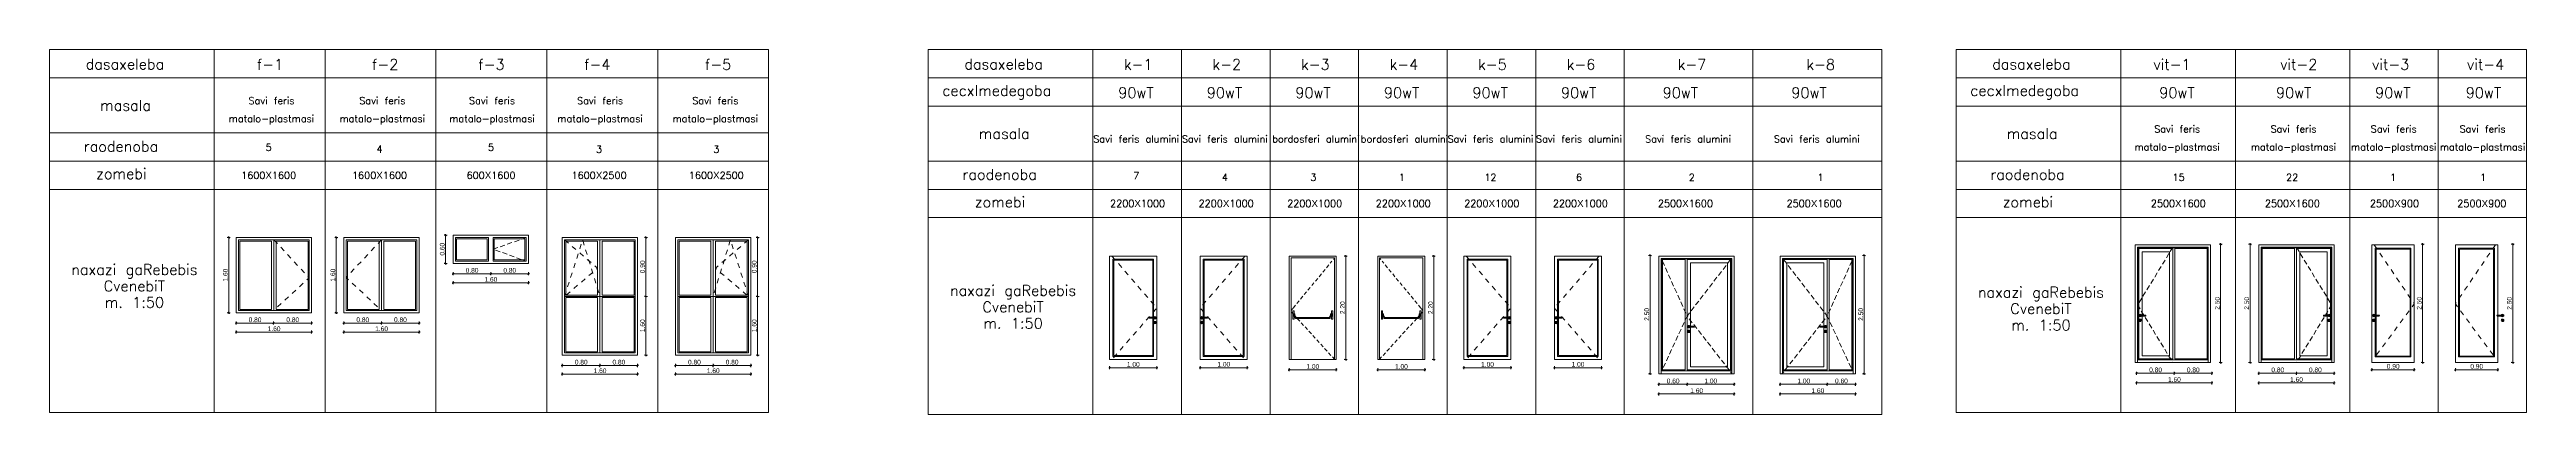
# Model space of a CAD drawing. Header units: millimetres. Extents: x 476571643 to 477489869, y 4620928210 to 4621294454.
# Drawn here: x 477320255 to 477425496, y 4621157592 to 4621173092 of the extents above; entities that cross this region are included whole.
import ezdxf

# ---------------------------------------------------------------- set-up
doc = ezdxf.new("R2010")
doc.units = ezdxf.units.MM
doc.header["$MEASUREMENT"] = 0
doc.linetypes.add('Dashed', pattern=[423.333333, 211.666667, -211.666667])
doc.linetypes.add('Hidden Line', pattern=[317.5, 211.666667, -105.833333])
for name, color, linetype, lineweight in [('0_Pen_No__7_Pen_No__1', 1, 'Continuous', 0), ('0_Pen_No__7_Pen_No__250', 7, 'Continuous', 0), ('0_Pen_No__7_Pen_No__7', 7, 'Continuous', 0), ('2D Drafting - General_Pen_No__7_Pen_No__250', 7, 'Continuous', 0), ('2D Drafting - General_Pen_No__7_Pen_No__7', 7, 'Continuous', 0), ('gegmebi_Pen_No__7_Pen_No__7', 7, 'Continuous', 0), ('New_2D Drafting - General_Pen_No__7_Pen_No__250', 7, 'Continuous', 0), ('New_Car-Art_Pen_No__4', 7, 'Continuous', 0), ('New_Structural - Bearing_Pen_No__250', 7, 'Continuous', 0), ('New_Structural - Bearing_Pen_No__7', 7, 'Continuous', 0), ('Structural - Bearing_Pen_No__7', 7, 'Continuous', 0), ('Structural - Bearing_Pen_No__7_Pen_No__7_Pen_No__7', 7, 'Continuous', 0), ('zoma_Pen_No__142', 142, 'Continuous', 0)]:
    doc.layers.add(name, color=color, linetype=linetype, lineweight=lineweight)
doc.layers.add('zoma', color=7, linetype='Continuous')
doc.styles.add('GENERATED_STYLE_2', font='arial.ttf')
doc.dimstyles.new('GENERATED_STYLE__28', dxfattribs={"dimtxt": 200, "dimasz": 64.421331, "dimexe": 0.18, "dimexo": 0.0625, "dimgap": 0.09, "dimtad": 1, "dimtih": 1, "dimtoh": 1, "dimlfac": 0.001, "dimzin": 0, "dimdsep": 46, "dimtxsty": 'GENERATED_STYLE_2', "dimblk": 'ARROWHEAD_2', "dimblk1": 'ARROWHEAD_2', "dimblk2": 'ARROWHEAD_2', "dimcen": 0.09, "dimse1": 1, "dimse2": 1, "dimclrd": 142, "dimclre": 142, "dimclrt": 142, "dimadec": 0, "dimazin": 0, "dimtfac": 1, "dimtdec": 4, "dimtmove": 0, "dimatfit": 3, "dimfxl": 1, "dimtolj": 1, "dimtzin": 0, "dimarcsym": 0})
doc.dimstyles.new('GENERATED_STYLE__29', dxfattribs={"dimtxt": 200, "dimasz": 64.421331, "dimexe": 0.18, "dimexo": 0.0625, "dimgap": 0.09, "dimtad": 1, "dimlfac": 0.001, "dimzin": 0, "dimdsep": 46, "dimtxsty": 'GENERATED_STYLE_2', "dimblk": 'ARROWHEAD_2', "dimblk1": 'ARROWHEAD_2', "dimblk2": 'ARROWHEAD_2', "dimcen": 0.09, "dimse1": 1, "dimse2": 1, "dimclrd": 142, "dimclre": 142, "dimclrt": 142, "dimadec": 0, "dimazin": 0, "dimtfac": 1, "dimtdec": 4, "dimtmove": 0, "dimatfit": 3, "dimfxl": 1, "dimtolj": 1, "dimtzin": 0, "dimarcsym": 0})

msp = doc.modelspace()

# ---------------------------------------------------------------- texts
at = {"layer": '0_Pen_No__7_Pen_No__1', "color": 1, "linetype": 'Continuous', "lineweight": 0, "char_height": 300, "attachment_point": 5}
for s, insert in [('\\A1;{\\pqc;\\Ftxt.shx;5}', (477329566.352, 4621168934.867)), ('\\A1;{\\pqc;\\Ftxt.shx;4}', (477334276.211, 4621168861.174)), ('\\A1;{\\pqc;\\Ftxt.shx;5}', (477339015.164, 4621168934.867)), ('\\A1;{\\pqc;\\Ftxt.shx;3}', (477343605.139, 4621168858.924)), ('\\A1;{\\pqc;\\Ftxt.shx;3}', (477348585.045, 4621168858.924)), ('\\A1;{\\pqc;\\Ftxt.shx;7}', (477366427.213, 4621167734.642)), ('\\A1;{\\pqc;\\Ftxt.shx;4}', (477370189.685, 4621167661.174)), ('\\A1;{\\pqc;\\Ftxt.shx;3}', (477373952.158, 4621167658.924)), ('\\A1;{\\pqc;\\Ftxt.shx;1}', (477377714.63, 4621167661.174)), ('\\A1;{\\pqc;\\Ftxt.shx;12}', (477381477.103, 4621167661.174)), ('\\A1;{\\pqc;\\Ftxt.shx;6}', (477385239.575, 4621167658.924)), ('\\A1;{\\pqc;\\Ftxt.shx;2}', (477390032.812, 4621167661.174)), ('\\A1;{\\pqc;\\Ftxt.shx;1}', (477395500.812, 4621167661.174)), ('\\A1;{\\pqc;\\Ftxt.shx;15}', (477410713.086, 4621167658.924)), ('\\A1;{\\pqc;\\Ftxt.shx;22}', (477415540.546, 4621167661.174)), ('\\A1;{\\pqc;\\Ftxt.shx;1}', (477419829.883, 4621167661.174)), ('\\A1;{\\pqc;\\Ftxt.shx;1}', (477423657.709, 4621167661.174))]:
    msp.add_mtext(s, dxfattribs=dict(at, insert=insert))
at = {"layer": '0_Pen_No__7_Pen_No__7', "color": 7, "linetype": 'Continuous', "lineweight": 0}
for s, insert, char_height, attachment_point in [('\\A1;{\\pql;\\Ftxt.shx;vit-\\Ftxt.shx;1\\Ftxt.shx; }', (477409644.053, 4621172460.648), 450, 4), ('\\A1;{\\pqr;\\Ftxt.shx;vit-\\Ftxt.shx;2\\Ftxt.shx; }', (477416609.578, 4621172460.648), 450, 6), ('\\A1;{\\pql;\\Ftxt.shx;vit-3 }', (477418936.668, 4621172457.273), 450, 4), ('\\A1;{\\pqr;\\Ftxt.shx;vit-\\Ftxt.shx;4\\Ftxt.shx; }', (477424550.924, 4621172460.648), 450, 6), ('\\A1;{\\pql;\\Ftxt.shx;dasaxeleba }', (477321789.183, 4621172473.051), 450, 4), ('\\A1;{\\pql;\\Ftxt.shx;f-1 }', (477329062.281, 4621172461.324), 450, 4), ('\\A1;{\\pql;\\Ftxt.shx;f-\\Ftxt.shx;2\\Ftxt.shx; }', (477333958.511, 4621172461.323), 450, 4), ('\\A1;{\\pql;\\Ftxt.shx;f-\\Ftxt.shx;3\\Ftxt.shx; }', (477338471.376, 4621172457.948), 450, 4), ('\\A1;{\\pql;\\Ftxt.shx;f-\\Ftxt.shx;4\\Ftxt.shx; }', (477342970.742, 4621172461.323), 450, 4), ('\\A1;{\\pqr;\\Ftxt.shx;f-\\Ftxt.shx;5}', (477349219.443, 4621172457.948), 450, 6), ('\\A1;{\\pql;\\Ftxt.shx;dasaxeleba }', (477359123.095, 4621172473.051), 450, 4), ('\\A1;{\\pql;\\Ftxt.shx;k-\\Ftxt.shx;1\\Ftxt.shx; }', (477365904.193, 4621172460.648), 450, 4), ('\\A1;{\\pql;\\Ftxt.shx;k-\\Ftxt.shx;2\\Ftxt.shx; }', (477369666.666, 4621172460.648), 450, 4), ('\\A1;{\\pql;\\Ftxt.shx;k-\\Ftxt.shx;3\\Ftxt.shx; }', (477373429.138, 4621172457.274), 450, 4), ('\\A1;{\\pql;\\Ftxt.shx;k-\\Ftxt.shx;4\\Ftxt.shx; }', (477377191.611, 4621172460.649), 450, 4), ('\\A1;{\\pql;\\Ftxt.shx;k-\\Ftxt.shx;5\\Ftxt.shx; }', (477380954.083, 4621172454.573), 450, 4), ('\\A1;{\\pql;\\Ftxt.shx;k-\\Ftxt.shx;6\\Ftxt.shx; }', (477384716.556, 4621172457.273), 450, 4), ('\\A1;{\\pql;\\Ftxt.shx;k-\\Ftxt.shx;7\\Ftxt.shx; }', (477389433.332, 4621172454.236), 450, 4), ('\\A1;{\\pql;\\Ftxt.shx;k-\\Ftxt.shx;8\\Ftxt.shx; }', (477394901.332, 4621172457.273), 450, 4), ('\\A1;{\\pql;\\Ftxt.shx;dasaxeleba }', (477402795.872, 4621172473.051), 450, 4), ('\\A1;{\\pql;\\Ftxt.shx;masala }', (477322403.478, 4621170720.41), 450, 4), ('\\A1;{\\pql;\\Ftxt.shx;cecxlmedegoba\\Ftxt.shx; }', (477358188.505, 4621171273.724), 450, 4), ('\\A1;{\\pql;\\Ftxt.shx;90wT\\Ftxt.shx; }', (477365663.525, 4621171256.936), 450, 4), ('\\A1;{\\pql;\\Ftxt.shx;90wT\\Ftxt.shx; }', (477369425.998, 4621171256.936), 450, 4), ('\\A1;{\\pql;\\Ftxt.shx;90wT\\Ftxt.shx; }', (477373188.47, 4621171256.936), 450, 4), ('\\A1;{\\pql;\\Ftxt.shx;90wT\\Ftxt.shx; }', (477376950.943, 4621171256.936), 450, 4), ('\\A1;{\\pql;\\Ftxt.shx;90wT\\Ftxt.shx; }', (477380713.415, 4621171256.936), 450, 4), ('\\A1;{\\pql;\\Ftxt.shx;90wT\\Ftxt.shx; }', (477384475.888, 4621171256.936), 450, 4), ('\\A1;{\\pql;\\Ftxt.shx;90wT\\Ftxt.shx; }', (477388795.209, 4621171256.936), 450, 4), ('\\A1;{\\pql;\\Ftxt.shx;90wT\\Ftxt.shx; }', (477394263.209, 4621171256.936), 450, 4), ('\\A1;{\\pql;\\Ftxt.shx;cecxlmedegoba\\Ftxt.shx; }', (477401861.281, 4621171273.724), 450, 4), ('\\A1;{\\pql;\\Ftxt.shx;90wT\\Ftxt.shx; }', (477409893.15, 4621171256.936), 450, 4), ('\\A1;{\\pqr;\\Ftxt.shx;90wT\\Ftxt.shx; }', (477416360.481, 4621171256.936), 450, 6), ('\\A1;{\\pql;\\Ftxt.shx;90wT\\Ftxt.shx; }', (477419066.196, 4621171256.936), 450, 4), ('\\A1;{\\pqr;\\Ftxt.shx;90wT\\Ftxt.shx; }', (477424421.397, 4621171256.936), 450, 6), ('\\A1;{\\pql;\\Ftxt.shx;masala }', (477359737.39, 4621169520.41), 450, 4), ('\\A1;{\\pql;\\Ftxt.shx;masala }', (477403410.166, 4621169520.41), 450, 4), ('\\A1;{\\pql;\\Ftxt.shx;raodenoba }', (477321708.369, 4621168983.459), 450, 4), ('\\A1;{\\pql;\\Ftxt.shx;zomebi }', (477322236.308, 4621167817.332), 450, 4), ('\\A1;{\\pqc;\\Ftxt.shx;1\\Ftxt.shx;6\\Ftxt.shx;00\\fArial|b0|i0|c0|p34;X\\Ftxt.shx;1600}', (477329566.352, 4621167752.913), 300, 5), ('\\A1;{\\pqc;\\Ftxt.shx;1\\Ftxt.shx;6\\Ftxt.shx;00\\fArial|b0|i0|c0|p34;X\\Ftxt.shx;1600}', (477334276.211, 4621167752.913), 300, 5), ('\\A1;{\\pqc;\\Ftxt.shx;60\\Ftxt.shx;0\\fArial|b0|i0|c0|p34;X\\Ftxt.shx;1600}', (477339015.164, 4621167752.912), 300, 5), ('\\A1;{\\pqc;\\Ftxt.shx;1600\\fArial|b0|i0|c0|p34;X\\Ftxt.shx;25\\Ftxt.shx;00}', (477343605.139, 4621167752.912), 300, 5), ('\\A1;{\\pqc;\\Ftxt.shx;1600\\fArial|b0|i0|c0|p34;X\\Ftxt.shx;25\\Ftxt.shx;00}', (477348585.045, 4621167752.912), 300, 5), ('\\A1;{\\pql;\\Ftxt.shx;raodenoba }', (477359042.281, 4621167783.459), 450, 4), ('\\A1;{\\pql;\\Ftxt.shx;raodenoba }', (477402715.057, 4621167783.459), 450, 4), ('\\A1;{\\pql;\\Ftxt.shx;zomebi }', (477359570.22, 4621166617.332), 450, 4), ('\\A1;{\\pqc;\\Ftxt.shx;2200\\fArial|b0|i0|c0|p34;X\\Ftxt.shx;10\\Ftxt.shx;00}', (477366485.527, 4621166552.912), 300, 5), ('\\A1;{\\pqc;\\Ftxt.shx;2200\\fArial|b0|i0|c0|p34;X\\Ftxt.shx;10\\Ftxt.shx;00}', (477370248, 4621166552.912), 300, 5), ('\\A1;{\\pqc;\\Ftxt.shx;2200\\fArial|b0|i0|c0|p34;X\\Ftxt.shx;10\\Ftxt.shx;00}', (477374010.472, 4621166552.912), 300, 5), ('\\A1;{\\pqc;\\Ftxt.shx;2200\\fArial|b0|i0|c0|p34;X\\Ftxt.shx;10\\Ftxt.shx;00}', (477377772.945, 4621166552.912), 300, 5), ('\\A1;{\\pqc;\\Ftxt.shx;2200\\fArial|b0|i0|c0|p34;X\\Ftxt.shx;10\\Ftxt.shx;00}', (477381535.417, 4621166552.912), 300, 5), ('\\A1;{\\pqc;\\Ftxt.shx;2200\\fArial|b0|i0|c0|p34;X\\Ftxt.shx;10\\Ftxt.shx;00}', (477385297.89, 4621166552.912), 300, 5), ('\\A1;{\\pqc;\\Ftxt.shx;2\\Ftxt.shx;5\\Ftxt.shx;00\\fArial|b0|i0|c0|p34;X\\Ftxt.shx;1\\Ftxt.shx;6\\Ftxt.shx;00}', (477389761.581, 4621166552.912), 300, 5), ('\\A1;{\\pqc;\\Ftxt.shx;2\\Ftxt.shx;5\\Ftxt.shx;00\\fArial|b0|i0|c0|p34;X\\Ftxt.shx;1\\Ftxt.shx;6\\Ftxt.shx;00}', (477395229.581, 4621166552.912), 300, 5), ('\\A1;{\\pql;\\Ftxt.shx;zomebi }', (477403242.996, 4621166617.332), 450, 4), ('\\A1;{\\pqc;\\Ftxt.shx;2\\Ftxt.shx;5\\Ftxt.shx;00\\fArial|b0|i0|c0|p34;X\\Ftxt.shx;1600}', (477410703.658, 4621166552.912), 300, 5), ('\\A1;{\\pqc;\\Ftxt.shx;2\\Ftxt.shx;5\\Ftxt.shx;00\\fArial|b0|i0|c0|p34;X\\Ftxt.shx;1600}', (477415549.973, 4621166552.912), 300, 5), ('\\A1;{\\pqc;\\Ftxt.shx;2\\Ftxt.shx;5\\Ftxt.shx;00\\fArial|b0|i0|c0|p34;X\\Ftxt.shx;900}', (477419888.198, 4621166552.687), 300, 5), ('\\A1;{\\pqc;\\Ftxt.shx;2\\Ftxt.shx;5\\Ftxt.shx;00\\fArial|b0|i0|c0|p34;X\\Ftxt.shx;900}', (477423599.395, 4621166552.687), 300, 5)]:
    msp.add_mtext(s, dxfattribs=dict(at, insert=insert, char_height=char_height, attachment_point=attachment_point))
at = {"layer": '0_Pen_No__7_Pen_No__7', "color": 7, "linetype": 'Continuous', "lineweight": 0, "attachment_point": 5}
for s, insert, char_height, width, line_spacing_factor in [('\\A1;{\\pqc;\\Ftxt.shx;Savi\\Ftxt.shx; feris matalo-plastmasi }', (477329684.096, 4621170487.993), 300, 4025.02445, 1.520609), ('\\A1;{\\pqc;\\Ftxt.shx;Savi\\Ftxt.shx; feris matalo-plastmasi }', (477334393.955, 4621170487.993), 300, 4025.02445, 1.520609), ('\\A1;{\\pqc;\\Ftxt.shx;Savi\\Ftxt.shx; feris matalo-plastmasi }', (477339056.546, 4621170487.993), 300, 4025.02445, 1.520609), ('\\A1;{\\pqc;\\Ftxt.shx;Savi\\Ftxt.shx; feris matalo-plastmasi }', (477343646.521, 4621170487.993), 300, 4025.02445, 1.520609), ('\\A1;{\\pqc;\\Ftxt.shx;Savi\\Ftxt.shx; feris matalo-plastmasi }', (477348543.663, 4621170487.993), 300, 4025.02445, 1.520609), ('\\A1;{\\pqc;\\Ftxt.shx;Savi\\Ftxt.shx; feris matalo-plastmasi }', (477410655.464, 4621169287.993), 300, 4025.02445, 1.520609), ('\\A1;{\\pqc;\\Ftxt.shx;Savi\\Ftxt.shx; feris matalo-plastmasi }', (477415598.167, 4621169287.993), 300, 4025.02445, 1.520609), ('\\A1;{\\pqc;\\Ftxt.shx;Savi\\Ftxt.shx; feris matalo-plastmasi }', (477419855.913, 4621169287.993), 300, 4025.02445, 1.520609), ('\\A1;{\\pqc;\\Ftxt.shx;Savi\\Ftxt.shx; feris matalo-plastmasi }', (477423631.68, 4621169287.993), 300, 4025.02445, 1.520609), ('\\A1;{\\pqc;\\Ftxt.shx;bordosferi\\Ftxt.shx; alumini}', (477374060.998, 4621169287.993), 300, 4025.02445, 0.905797), ('\\A1;{\\pqc;\\Ftxt.shx;bordosferi\\Ftxt.shx; alumini}', (477377823.47, 4621169287.993), 300, 4025.02445, 0.905797), ('\\A1;{\\pqc;\\Ftxt.shx;naxazi gaRebebis CvenebiT \\P\\pqc;\\Ftxt.shx;m. 1:50 }', (477323858.921, 4621163048.959), 450, 6395.47342, 0.928652), ('\\A1;{\\pqc;\\Ftxt.shx;naxazi gaRebebis CvenebiT \\P\\pqc;\\Ftxt.shx;m. 1:50 }', (477361192.853, 4621162160.138), 450, 6395.47342, 0.928652), ('\\A1;{\\pqc;\\Ftxt.shx;naxazi gaRebebis CvenebiT \\P\\pqc;\\Ftxt.shx;m. 1:50 }', (477404865.609, 4621162085.228), 450, 6395.47342, 0.928652)]:
    msp.add_mtext(s, dxfattribs=dict(at, insert=insert, char_height=char_height, width=width, line_spacing_factor=line_spacing_factor))
at = {"layer": '0_Pen_No__7_Pen_No__7', "color": 7, "linetype": 'Continuous', "lineweight": 0, "char_height": 300, "width": 4025.02445, "attachment_point": 5}
for insert in [(477366427.213, 4621169287.993), (477370189.685, 4621169287.993), (477381477.103, 4621169287.993), (477385239.575, 4621169287.993), (477389872.692, 4621169287.993), (477395340.692, 4621169287.993)]:
    msp.add_mtext('\\A1;{\\pqc;\\Ftxt.shx;Savi feris alumini}', dxfattribs=dict(at, insert=insert))

# ---------------------------------------------------------------- blocks, each defined once
blk = doc.blocks.new('*D1674', base_point=(476844527, 4621385791))
at = {"layer": 'zoma_Pen_No__142', "color": 142, "linetype": 'Continuous', "lineweight": 0, "transparency": 16777216}
for p, q in [((477332716, 4621161471), (477332758, 4621161471)), ((477332782, 4621161513), (477332733, 4621161429)), ((477332758, 4621161407), (477332758, 4621161534)), ((477332758, 4621161471), (477334358, 4621161471)), ((477334383, 4621161513), (477334334, 4621161429)), ((477334358, 4621161407), (477334358, 4621161534))]:
    blk.add_line(p, q, dxfattribs=at)
at = {"layer": 'zoma_Pen_No__142', "color": 142, "lineweight": 0, "transparency": 16777216, "insert": (477333292, 4621161511), "char_height": 200, "attachment_point": 7, "style": 'GENERATED_STYLE_2'}
blk.add_mtext('\\A1;{\\pql;\\fArial CYR|b0|i0|c204|p34;0.80}', dxfattribs=at)
blk = doc.blocks.new('ARROWHEAD_2')
at = {"color": 0, "linetype": 'Continuous', "lineweight": 0}
for p, q in [((0, 0), (-1, 0)), ((-0.4, -0.7), (0.4, 0.7))]:
    blk.add_line(p, q, dxfattribs=at)
blk = doc.blocks.new('*D1675', base_point=(476844527, 4621385791))
at = {"layer": 'zoma_Pen_No__142', "color": 142, "linetype": 'Continuous', "lineweight": 0, "transparency": 16777216}
for p, q in [((477334383, 4621161513), (477334334, 4621161429)), ((477334358, 4621161407), (477334358, 4621161534)), ((477334358, 4621161471), (477335958, 4621161471)), ((477335933, 4621161429), (477335982, 4621161513)), ((477335958, 4621161407), (477335958, 4621161534)), ((477335958, 4621161471), (477335999, 4621161471))]:
    blk.add_line(p, q, dxfattribs=at)
at = {"layer": 'zoma_Pen_No__142', "color": 142, "lineweight": 0, "transparency": 16777216, "insert": (477334892, 4621161511), "char_height": 200, "attachment_point": 7, "style": 'GENERATED_STYLE_2'}
blk.add_mtext('\\A1;{\\pql;\\fArial CYR|b0|i0|c204|p34;0.80}', dxfattribs=at)
blk = doc.blocks.new('*D1676', base_point=(476844527, 4621385791))
at = {"layer": 'zoma_Pen_No__142', "color": 142, "linetype": 'Continuous', "lineweight": 0, "transparency": 16777216}
for p, q in [((477332782, 4621161130), (477332733, 4621161045)), ((477332758, 4621161024), (477332758, 4621161151)), ((477335933, 4621161045), (477335982, 4621161130)), ((477335958, 4621161024), (477335958, 4621161151)), ((477332716, 4621161088), (477332758, 4621161088)), ((477332758, 4621161088), (477335958, 4621161088)), ((477335958, 4621161088), (477335999, 4621161088))]:
    blk.add_line(p, q, dxfattribs=at)
at = {"layer": 'zoma_Pen_No__142', "color": 142, "lineweight": 0, "transparency": 16777216, "insert": (477334092, 4621161128), "char_height": 200, "attachment_point": 7, "style": 'GENERATED_STYLE_2'}
blk.add_mtext('\\A1;{\\pql;\\fArial CYR|b0|i0|c204|p34;1.60}', dxfattribs=at)
blk = doc.blocks.new('*D1677', base_point=(476844527, 4621385791))
at = {"layer": 'zoma_Pen_No__142', "color": 142, "linetype": 'Continuous', "lineweight": 0, "transparency": 16777216}
for p, q in [((477332501, 4621165106), (477332374, 4621165106)), ((477332480, 4621165081), (477332395, 4621165130)), ((477332437, 4621165106), (477332437, 4621165147)), ((477332437, 4621161906), (477332437, 4621165106)), ((477332501, 4621161906), (477332374, 4621161906)), ((477332395, 4621161930), (477332480, 4621161881)), ((477332437, 4621161864), (477332437, 4621161906))]:
    blk.add_line(p, q, dxfattribs=at)
at = {"layer": 'zoma_Pen_No__142', "color": 142, "lineweight": 0, "transparency": 16777216, "insert": (477332397, 4621163240), "char_height": 200, "attachment_point": 7, "rotation": 90, "style": 'GENERATED_STYLE_2'}
blk.add_mtext('\\A1;{\\pql;\\fArial CYR|b0|i0|c204|p34;1.60}', dxfattribs=at)
blk = doc.blocks.new('*D1678', base_point=(476844527, 4621385791))
at = {"layer": 'zoma_Pen_No__142', "color": 142, "linetype": 'Continuous', "lineweight": 0, "transparency": 16777216}
for p, q in [((477408891, 4621159343), (477408932, 4621159343)), ((477408957, 4621159386), (477408908, 4621159301)), ((477408932, 4621159280), (477408932, 4621159407)), ((477408932, 4621159343), (477410532, 4621159343)), ((477410557, 4621159386), (477410508, 4621159301)), ((477410532, 4621159280), (477410532, 4621159407))]:
    blk.add_line(p, q, dxfattribs=at)
at = {"layer": 'zoma_Pen_No__142', "color": 142, "lineweight": 0, "transparency": 16777216, "insert": (477409466, 4621159383), "char_height": 200, "attachment_point": 7, "style": 'GENERATED_STYLE_2'}
blk.add_mtext('\\A1;{\\pql;\\fArial CYR|b0|i0|c204|p34;0.80}', dxfattribs=at)
blk = doc.blocks.new('*D1679', base_point=(476844527, 4621385791))
at = {"layer": 'zoma_Pen_No__142', "color": 142, "linetype": 'Continuous', "lineweight": 0, "transparency": 16777216}
for p, q in [((477410557, 4621159386), (477410508, 4621159301)), ((477410532, 4621159280), (477410532, 4621159407)), ((477410532, 4621159343), (477412132, 4621159343)), ((477412108, 4621159301), (477412157, 4621159386)), ((477412132, 4621159280), (477412132, 4621159407)), ((477412132, 4621159343), (477412174, 4621159343))]:
    blk.add_line(p, q, dxfattribs=at)
at = {"layer": 'zoma_Pen_No__142', "color": 142, "lineweight": 0, "transparency": 16777216, "insert": (477411066, 4621159383), "char_height": 200, "attachment_point": 7, "style": 'GENERATED_STYLE_2'}
blk.add_mtext('\\A1;{\\pql;\\fArial CYR|b0|i0|c204|p34;0.80}', dxfattribs=at)
blk = doc.blocks.new('*D1680', base_point=(476844527, 4621385791))
at = {"layer": 'zoma_Pen_No__142', "color": 142, "linetype": 'Continuous', "lineweight": 0, "transparency": 16777216}
for p, q in [((477408891, 4621158932), (477408932, 4621158932)), ((477408957, 4621158975), (477408908, 4621158890)), ((477408932, 4621158869), (477408932, 4621158996)), ((477408932, 4621158932), (477412132, 4621158932)), ((477412108, 4621158890), (477412157, 4621158975)), ((477412132, 4621158869), (477412132, 4621158996)), ((477412132, 4621158932), (477412174, 4621158932))]:
    blk.add_line(p, q, dxfattribs=at)
at = {"layer": 'zoma_Pen_No__142', "color": 142, "lineweight": 0, "transparency": 16777216, "insert": (477410266, 4621158972), "char_height": 200, "attachment_point": 7, "style": 'GENERATED_STYLE_2'}
blk.add_mtext('\\A1;{\\pql;\\fArial CYR|b0|i0|c204|p34;1.60}', dxfattribs=at)
blk = doc.blocks.new('*D1681', base_point=(476844527, 4621385791))
at = {"layer": 'zoma_Pen_No__142', "color": 142, "linetype": 'Continuous', "lineweight": 0, "transparency": 16777216}
for p, q in [((477412567, 4621164821), (477412440, 4621164821)), ((477412546, 4621164796), (477412461, 4621164845)), ((477412503, 4621164821), (477412503, 4621164862)), ((477412503, 4621159792), (477412503, 4621164821)), ((477412567, 4621159792), (477412440, 4621159792)), ((477412461, 4621159817), (477412546, 4621159768)), ((477412503, 4621159751), (477412503, 4621159792))]:
    blk.add_line(p, q, dxfattribs=at)
at = {"layer": 'zoma_Pen_No__142', "color": 142, "lineweight": 0, "transparency": 16777216, "insert": (477412463, 4621162040), "char_height": 200, "attachment_point": 7, "rotation": 90, "style": 'GENERATED_STYLE_2'}
blk.add_mtext('\\A1;{\\pql;\\fArial CYR|b0|i0|c204|p34;2.50}', dxfattribs=at)
blk = doc.blocks.new('*D1682', base_point=(476844527, 4621385791))
at = {"layer": 'zoma_Pen_No__142', "color": 142, "linetype": 'Continuous', "lineweight": 0, "transparency": 16777216}
for p, q in [((477422434, 4621159493), (477422476, 4621159493)), ((477422500, 4621159535), (477422451, 4621159450)), ((477422476, 4621159429), (477422476, 4621159556)), ((477422476, 4621159493), (477424276, 4621159493)), ((477424251, 4621159450), (477424300, 4621159535)), ((477424276, 4621159429), (477424276, 4621159556)), ((477424276, 4621159493), (477424317, 4621159493))]:
    blk.add_line(p, q, dxfattribs=at)
at = {"layer": 'zoma_Pen_No__142', "color": 142, "lineweight": 0, "transparency": 16777216, "insert": (477423110, 4621159533), "char_height": 200, "attachment_point": 7, "style": 'GENERATED_STYLE_2'}
blk.add_mtext('\\A1;{\\pql;\\fArial CYR|b0|i0|c204|p34;0.90}', dxfattribs=at)
blk = doc.blocks.new('*D1683', base_point=(476844527, 4621385791))
at = {"layer": 'zoma_Pen_No__142', "color": 142, "linetype": 'Continuous', "lineweight": 0, "transparency": 16777216}
for p, q in [((477328148, 4621161471), (477328190, 4621161471)), ((477328214, 4621161513), (477328165, 4621161429)), ((477328190, 4621161407), (477328190, 4621161534)), ((477328190, 4621161471), (477329772, 4621161471)), ((477329797, 4621161513), (477329748, 4621161429)), ((477329772, 4621161407), (477329772, 4621161534))]:
    blk.add_line(p, q, dxfattribs=at)
at = {"layer": 'zoma_Pen_No__142', "color": 142, "lineweight": 0, "transparency": 16777216, "insert": (477328715, 4621161511), "char_height": 200, "attachment_point": 7, "style": 'GENERATED_STYLE_2'}
blk.add_mtext('\\A1;{\\pql;\\fArial CYR|b0|i0|c204|p34;0.80}', dxfattribs=at)
blk = doc.blocks.new('*D1684', base_point=(476844527, 4621385791))
at = {"layer": 'zoma_Pen_No__142', "color": 142, "linetype": 'Continuous', "lineweight": 0, "transparency": 16777216}
for p, q in [((477329797, 4621161513), (477329748, 4621161429)), ((477329772, 4621161407), (477329772, 4621161534)), ((477329772, 4621161471), (477331390, 4621161471)), ((477331365, 4621161429), (477331414, 4621161513)), ((477331390, 4621161407), (477331390, 4621161534)), ((477331390, 4621161471), (477331431, 4621161471))]:
    blk.add_line(p, q, dxfattribs=at)
at = {"layer": 'zoma_Pen_No__142', "color": 142, "lineweight": 0, "transparency": 16777216, "insert": (477330315, 4621161511), "char_height": 200, "attachment_point": 7, "style": 'GENERATED_STYLE_2'}
blk.add_mtext('\\A1;{\\pql;\\fArial CYR|b0|i0|c204|p34;0.80}', dxfattribs=at)
blk = doc.blocks.new('*D1685', base_point=(476844527, 4621385791))
at = {"layer": 'zoma_Pen_No__142', "color": 142, "linetype": 'Continuous', "lineweight": 0, "transparency": 16777216}
for p, q in [((477328214, 4621161130), (477328165, 4621161045)), ((477328190, 4621161024), (477328190, 4621161151)), ((477331365, 4621161045), (477331414, 4621161130)), ((477331390, 4621161024), (477331390, 4621161151)), ((477328148, 4621161088), (477328190, 4621161088)), ((477328190, 4621161088), (477331390, 4621161088)), ((477331390, 4621161088), (477331431, 4621161088))]:
    blk.add_line(p, q, dxfattribs=at)
at = {"layer": 'zoma_Pen_No__142', "color": 142, "lineweight": 0, "transparency": 16777216, "insert": (477329524, 4621161128), "char_height": 200, "attachment_point": 7, "style": 'GENERATED_STYLE_2'}
blk.add_mtext('\\A1;{\\pql;\\fArial CYR|b0|i0|c204|p34;1.60}', dxfattribs=at)
blk = doc.blocks.new('*D1686', base_point=(476844527, 4621385791))
at = {"layer": 'zoma_Pen_No__142', "color": 142, "linetype": 'Continuous', "lineweight": 0, "transparency": 16777216}
for p, q in [((477327933, 4621165106), (477327806, 4621165106)), ((477327912, 4621165081), (477327827, 4621165130)), ((477327869, 4621165106), (477327869, 4621165147)), ((477327869, 4621161906), (477327869, 4621165106)), ((477327933, 4621161906), (477327806, 4621161906)), ((477327827, 4621161930), (477327912, 4621161881)), ((477327869, 4621161864), (477327869, 4621161906))]:
    blk.add_line(p, q, dxfattribs=at)
at = {"layer": 'zoma_Pen_No__142', "color": 142, "lineweight": 0, "transparency": 16777216, "insert": (477327829, 4621163240), "char_height": 200, "attachment_point": 7, "rotation": 90, "style": 'GENERATED_STYLE_2'}
blk.add_mtext('\\A1;{\\pql;\\fArial CYR|b0|i0|c204|p34;1.60}', dxfattribs=at)
blk = doc.blocks.new('*D1687', base_point=(476844527, 4621385791))
at = {"layer": 'zoma_Pen_No__142', "color": 142, "linetype": 'Continuous', "lineweight": 0, "transparency": 16777216}
for p, q in [((477415697, 4621159301), (477415746, 4621159386)), ((477415721, 4621159407), (477415721, 4621159280)), ((477417321, 4621159343), (477415721, 4621159343)), ((477417297, 4621159301), (477417346, 4621159386)), ((477417321, 4621159407), (477417321, 4621159280)), ((477417363, 4621159343), (477417321, 4621159343))]:
    blk.add_line(p, q, dxfattribs=at)
at = {"layer": 'zoma_Pen_No__142', "color": 142, "lineweight": 0, "transparency": 16777216, "insert": (477416255, 4621159383), "char_height": 200, "attachment_point": 7, "style": 'GENERATED_STYLE_2'}
blk.add_mtext('\\A1;{\\pql;\\fArial CYR|b0|i0|c204|p34;0.80}', dxfattribs=at)
blk = doc.blocks.new('*D1688', base_point=(476844527, 4621385791))
at = {"layer": 'zoma_Pen_No__142', "color": 142, "linetype": 'Continuous', "lineweight": 0, "transparency": 16777216}
for p, q in [((477414121, 4621159343), (477414080, 4621159343)), ((477414146, 4621159386), (477414097, 4621159301)), ((477414121, 4621159407), (477414121, 4621159280)), ((477415721, 4621159343), (477414121, 4621159343)), ((477415697, 4621159301), (477415746, 4621159386)), ((477415721, 4621159407), (477415721, 4621159280))]:
    blk.add_line(p, q, dxfattribs=at)
at = {"layer": 'zoma_Pen_No__142', "color": 142, "lineweight": 0, "transparency": 16777216, "insert": (477414655, 4621159383), "char_height": 200, "attachment_point": 7, "style": 'GENERATED_STYLE_2'}
blk.add_mtext('\\A1;{\\pql;\\fArial CYR|b0|i0|c204|p34;0.80}', dxfattribs=at)
blk = doc.blocks.new('*D1689', base_point=(476844527, 4621385791))
at = {"layer": 'zoma_Pen_No__142', "color": 142, "linetype": 'Continuous', "lineweight": 0, "transparency": 16777216}
for p, q in [((477414121, 4621158932), (477414080, 4621158932)), ((477414146, 4621158975), (477414097, 4621158890)), ((477414121, 4621158996), (477414121, 4621158869)), ((477417321, 4621158932), (477414121, 4621158932)), ((477417297, 4621158890), (477417346, 4621158975)), ((477417321, 4621158996), (477417321, 4621158869)), ((477417363, 4621158932), (477417321, 4621158932))]:
    blk.add_line(p, q, dxfattribs=at)
at = {"layer": 'zoma_Pen_No__142', "color": 142, "lineweight": 0, "transparency": 16777216, "insert": (477415455, 4621158972), "char_height": 200, "attachment_point": 7, "style": 'GENERATED_STYLE_2'}
blk.add_mtext('\\A1;{\\pql;\\fArial CYR|b0|i0|c204|p34;1.60}', dxfattribs=at)
blk = doc.blocks.new('*D1690', base_point=(476844527, 4621385791))
at = {"layer": 'zoma_Pen_No__142', "color": 142, "linetype": 'Continuous', "lineweight": 0, "transparency": 16777216}
for p, q in [((477413814, 4621164821), (477413687, 4621164821)), ((477413793, 4621164796), (477413708, 4621164845)), ((477413750, 4621164821), (477413750, 4621164862)), ((477413750, 4621159792), (477413750, 4621164821)), ((477413814, 4621159792), (477413687, 4621159792)), ((477413708, 4621159817), (477413793, 4621159768)), ((477413750, 4621159751), (477413750, 4621159792))]:
    blk.add_line(p, q, dxfattribs=at)
at = {"layer": 'zoma_Pen_No__142', "color": 142, "lineweight": 0, "transparency": 16777216, "insert": (477413710, 4621162040), "char_height": 200, "attachment_point": 7, "rotation": 90, "style": 'GENERATED_STYLE_2'}
blk.add_mtext('\\A1;{\\pql;\\fArial CYR|b0|i0|c204|p34;2.50}', dxfattribs=at)
blk = doc.blocks.new('*D1691', base_point=(476844527, 4621385791))
at = {"layer": 'zoma_Pen_No__142', "color": 142, "linetype": 'Continuous', "lineweight": 0, "transparency": 16777216}
for p, q in [((477418928, 4621159493), (477418886, 4621159493)), ((477418952, 4621159535), (477418903, 4621159450)), ((477418928, 4621159556), (477418928, 4621159429)), ((477420728, 4621159493), (477418928, 4621159493)), ((477420703, 4621159450), (477420752, 4621159535)), ((477420728, 4621159556), (477420728, 4621159429)), ((477420769, 4621159493), (477420728, 4621159493))]:
    blk.add_line(p, q, dxfattribs=at)
at = {"layer": 'zoma_Pen_No__142', "color": 142, "lineweight": 0, "transparency": 16777216, "insert": (477419561, 4621159533), "char_height": 200, "attachment_point": 7, "style": 'GENERATED_STYLE_2'}
blk.add_mtext('\\A1;{\\pql;\\fArial CYR|b0|i0|c204|p34;0.90}', dxfattribs=at)
blk = doc.blocks.new('*D1692', base_point=(476844527, 4621385791))
at = {"layer": 'zoma_Pen_No__142', "color": 142, "linetype": 'Continuous', "lineweight": 0, "transparency": 16777216}
for p, q in [((477421146, 4621164821), (477421019, 4621164821)), ((477421125, 4621164796), (477421040, 4621164845)), ((477421083, 4621164821), (477421083, 4621164862)), ((477421083, 4621159792), (477421083, 4621164821)), ((477421146, 4621159792), (477421019, 4621159792)), ((477421040, 4621159817), (477421125, 4621159768)), ((477421083, 4621159751), (477421083, 4621159792))]:
    blk.add_line(p, q, dxfattribs=at)
at = {"layer": 'zoma_Pen_No__142', "color": 142, "lineweight": 0, "transparency": 16777216, "insert": (477421043, 4621162040), "char_height": 200, "attachment_point": 7, "rotation": 90, "style": 'GENERATED_STYLE_2'}
blk.add_mtext('\\A1;{\\pql;\\fArial CYR|b0|i0|c204|p34;2.50}', dxfattribs=at)
blk = doc.blocks.new('*D1693', base_point=(476844527, 4621385791))
at = {"layer": 'zoma_Pen_No__142', "color": 142, "linetype": 'Continuous', "lineweight": 0, "transparency": 16777216}
for p, q in [((477424975, 4621164821), (477424848, 4621164821)), ((477424954, 4621164796), (477424870, 4621164845)), ((477424912, 4621164821), (477424912, 4621164862)), ((477424912, 4621159792), (477424912, 4621164821)), ((477424975, 4621159792), (477424848, 4621159792)), ((477424870, 4621159817), (477424954, 4621159768)), ((477424912, 4621159751), (477424912, 4621159792))]:
    blk.add_line(p, q, dxfattribs=at)
at = {"layer": 'zoma_Pen_No__142', "color": 142, "lineweight": 0, "transparency": 16777216, "insert": (477424872, 4621162040), "char_height": 200, "attachment_point": 7, "rotation": 90, "style": 'GENERATED_STYLE_2'}
blk.add_mtext('\\A1;{\\pql;\\fArial CYR|b0|i0|c204|p34;2.50}', dxfattribs=at)
blk = doc.blocks.new('*D1694', base_point=(476844527, 4621385791))
at = {"layer": 'zoma_Pen_No__142', "color": 142, "linetype": 'Continuous', "lineweight": 0, "transparency": 16777216}
for p, q in [((477337361, 4621163571), (477337402, 4621163571)), ((477337427, 4621163613), (477337378, 4621163528)), ((477337402, 4621163507), (477337402, 4621163634)), ((477337402, 4621163571), (477339003, 4621163571)), ((477339027, 4621163613), (477338978, 4621163528)), ((477339003, 4621163507), (477339003, 4621163634))]:
    blk.add_line(p, q, dxfattribs=at)
at = {"layer": 'zoma_Pen_No__142', "color": 142, "lineweight": 0, "transparency": 16777216, "insert": (477337936, 4621163611), "char_height": 200, "attachment_point": 7, "style": 'GENERATED_STYLE_2'}
blk.add_mtext('\\A1;{\\pql;\\fArial CYR|b0|i0|c204|p34;0.80}', dxfattribs=at)
blk = doc.blocks.new('*D1695', base_point=(476844527, 4621385791))
at = {"layer": 'zoma_Pen_No__142', "color": 142, "linetype": 'Continuous', "lineweight": 0, "transparency": 16777216}
for p, q in [((477339027, 4621163613), (477338978, 4621163528)), ((477339003, 4621163507), (477339003, 4621163634)), ((477339003, 4621163571), (477340602, 4621163571)), ((477340578, 4621163528), (477340627, 4621163613)), ((477340602, 4621163507), (477340602, 4621163634)), ((477340602, 4621163571), (477340644, 4621163571))]:
    blk.add_line(p, q, dxfattribs=at)
at = {"layer": 'zoma_Pen_No__142', "color": 142, "lineweight": 0, "transparency": 16777216, "insert": (477339536, 4621163611), "char_height": 200, "attachment_point": 7, "style": 'GENERATED_STYLE_2'}
blk.add_mtext('\\A1;{\\pql;\\fArial CYR|b0|i0|c204|p34;0.80}', dxfattribs=at)
blk = doc.blocks.new('*D1696', base_point=(476844527, 4621385791))
at = {"layer": 'zoma_Pen_No__142', "color": 142, "linetype": 'Continuous', "lineweight": 0, "transparency": 16777216}
for p, q in [((477337427, 4621163230), (477337378, 4621163145)), ((477337402, 4621163124), (477337402, 4621163251)), ((477340578, 4621163145), (477340627, 4621163230)), ((477340602, 4621163124), (477340602, 4621163251)), ((477337361, 4621163187), (477337402, 4621163187)), ((477337402, 4621163187), (477340602, 4621163187)), ((477340602, 4621163187), (477340644, 4621163187))]:
    blk.add_line(p, q, dxfattribs=at)
at = {"layer": 'zoma_Pen_No__142', "color": 142, "lineweight": 0, "transparency": 16777216, "insert": (477338736, 4621163227), "char_height": 200, "attachment_point": 7, "style": 'GENERATED_STYLE_2'}
blk.add_mtext('\\A1;{\\pql;\\fArial CYR|b0|i0|c204|p34;1.60}', dxfattribs=at)
blk = doc.blocks.new('*D1697', base_point=(476844527, 4621385791))
at = {"layer": 'zoma_Pen_No__142', "color": 142, "linetype": 'Continuous', "lineweight": 0, "transparency": 16777216}
for p, q in [((477337146, 4621165206), (477337018, 4621165206)), ((477337124, 4621165181), (477337040, 4621165230)), ((477337082, 4621165206), (477337082, 4621165247)), ((477337082, 4621164005), (477337082, 4621165206)), ((477337146, 4621164005), (477337018, 4621164005)), ((477337040, 4621164030), (477337124, 4621163981)), ((477337082, 4621163964), (477337082, 4621164005))]:
    blk.add_line(p, q, dxfattribs=at)
at = {"layer": 'zoma_Pen_No__142', "color": 142, "lineweight": 0, "transparency": 16777216, "insert": (477337042, 4621164339), "char_height": 200, "attachment_point": 7, "rotation": 90, "style": 'GENERATED_STYLE_2'}
blk.add_mtext('\\A1;{\\pql;\\fArial CYR|b0|i0|c204|p34;0.60}', dxfattribs=at)
blk = doc.blocks.new('*D1698', base_point=(476844527, 4621385791))
at = {"layer": 'zoma_Pen_No__142', "color": 142, "linetype": 'Continuous', "lineweight": 0, "transparency": 16777216}
for p, q in [((477345657, 4621162606), (477345530, 4621162606)), ((477345551, 4621162630), (477345636, 4621162581)), ((477345593, 4621160106), (477345593, 4621162606)), ((477345657, 4621160106), (477345530, 4621160106)), ((477345551, 4621160130), (477345636, 4621160081)), ((477345593, 4621160064), (477345593, 4621160106))]:
    blk.add_line(p, q, dxfattribs=at)
at = {"layer": 'zoma_Pen_No__142', "color": 142, "lineweight": 0, "transparency": 16777216, "insert": (477345553, 4621161090), "char_height": 200, "attachment_point": 7, "rotation": 90, "style": 'GENERATED_STYLE_2'}
blk.add_mtext('\\A1;{\\pql;\\fArial CYR|b0|i0|c204|p34;1.60}', dxfattribs=at)
blk = doc.blocks.new('*D1699', base_point=(476844527, 4621385791))
at = {"layer": 'zoma_Pen_No__142', "color": 142, "linetype": 'Continuous', "lineweight": 0, "transparency": 16777216}
for p, q in [((477345657, 4621165106), (477345530, 4621165106)), ((477345636, 4621165081), (477345551, 4621165130)), ((477345593, 4621165106), (477345593, 4621165147)), ((477345593, 4621162606), (477345593, 4621165106)), ((477345657, 4621162606), (477345530, 4621162606)), ((477345551, 4621162630), (477345636, 4621162581))]:
    blk.add_line(p, q, dxfattribs=at)
at = {"layer": 'zoma_Pen_No__142', "color": 142, "lineweight": 0, "transparency": 16777216, "insert": (477345553, 4621163590), "char_height": 200, "attachment_point": 7, "rotation": 90, "style": 'GENERATED_STYLE_2'}
blk.add_mtext('\\A1;{\\pql;\\fArial CYR|b0|i0|c204|p34;0.90}', dxfattribs=at)
blk = doc.blocks.new('*D1700', base_point=(476844527, 4621385791))
at = {"layer": 'zoma_Pen_No__142', "color": 142, "linetype": 'Continuous', "lineweight": 0, "transparency": 16777216}
for p, q in [((477341998, 4621159671), (477342040, 4621159671)), ((477342064, 4621159713), (477342015, 4621159629)), ((477342040, 4621159607), (477342040, 4621159735)), ((477342040, 4621159671), (477343640, 4621159671)), ((477343664, 4621159713), (477343615, 4621159629)), ((477343640, 4621159607), (477343640, 4621159735))]:
    blk.add_line(p, q, dxfattribs=at)
at = {"layer": 'zoma_Pen_No__142', "color": 142, "lineweight": 0, "transparency": 16777216, "insert": (477342574, 4621159711), "char_height": 200, "attachment_point": 7, "style": 'GENERATED_STYLE_2'}
blk.add_mtext('\\A1;{\\pql;\\fArial CYR|b0|i0|c204|p34;0.80}', dxfattribs=at)
blk = doc.blocks.new('*D1701', base_point=(476844527, 4621385791))
at = {"layer": 'zoma_Pen_No__142', "color": 142, "linetype": 'Continuous', "lineweight": 0, "transparency": 16777216}
for p, q in [((477343664, 4621159713), (477343615, 4621159629)), ((477343640, 4621159607), (477343640, 4621159735)), ((477343640, 4621159671), (477345240, 4621159671)), ((477345215, 4621159629), (477345264, 4621159713)), ((477345240, 4621159607), (477345240, 4621159735)), ((477345240, 4621159671), (477345281, 4621159671))]:
    blk.add_line(p, q, dxfattribs=at)
at = {"layer": 'zoma_Pen_No__142', "color": 142, "lineweight": 0, "transparency": 16777216, "insert": (477344174, 4621159711), "char_height": 200, "attachment_point": 7, "style": 'GENERATED_STYLE_2'}
blk.add_mtext('\\A1;{\\pql;\\fArial CYR|b0|i0|c204|p34;0.80}', dxfattribs=at)
blk = doc.blocks.new('*D1702', base_point=(476844527, 4621385791))
at = {"layer": 'zoma_Pen_No__142', "color": 142, "linetype": 'Continuous', "lineweight": 0, "transparency": 16777216}
for p, q in [((477341998, 4621159306), (477342040, 4621159306)), ((477342064, 4621159349), (477342015, 4621159264)), ((477342040, 4621159243), (477342040, 4621159370)), ((477342040, 4621159306), (477345240, 4621159306)), ((477345215, 4621159264), (477345264, 4621159349)), ((477345240, 4621159243), (477345240, 4621159370)), ((477345240, 4621159306), (477345281, 4621159306))]:
    blk.add_line(p, q, dxfattribs=at)
at = {"layer": 'zoma_Pen_No__142', "color": 142, "lineweight": 0, "transparency": 16777216, "insert": (477343374, 4621159346), "char_height": 200, "attachment_point": 7, "style": 'GENERATED_STYLE_2'}
blk.add_mtext('\\A1;{\\pql;\\fArial CYR|b0|i0|c204|p34;1.60}', dxfattribs=at)
blk = doc.blocks.new('*D1703', base_point=(476844527, 4621385791))
at = {"layer": 'zoma_Pen_No__142', "color": 142, "linetype": 'Continuous', "lineweight": 0, "transparency": 16777216}
for p, q in [((477350403, 4621162606), (477350276, 4621162606)), ((477350297, 4621162630), (477350382, 4621162581)), ((477350339, 4621160106), (477350339, 4621162606)), ((477350403, 4621160106), (477350276, 4621160106)), ((477350297, 4621160130), (477350382, 4621160081)), ((477350339, 4621160064), (477350339, 4621160106))]:
    blk.add_line(p, q, dxfattribs=at)
at = {"layer": 'zoma_Pen_No__142', "color": 142, "lineweight": 0, "transparency": 16777216, "insert": (477350299, 4621161090), "char_height": 200, "attachment_point": 7, "rotation": 90, "style": 'GENERATED_STYLE_2'}
blk.add_mtext('\\A1;{\\pql;\\fArial CYR|b0|i0|c204|p34;1.60}', dxfattribs=at)
blk = doc.blocks.new('*D1704', base_point=(476844527, 4621385791))
at = {"layer": 'zoma_Pen_No__142', "color": 142, "linetype": 'Continuous', "lineweight": 0, "transparency": 16777216}
for p, q in [((477350403, 4621165106), (477350276, 4621165106)), ((477350382, 4621165081), (477350297, 4621165130)), ((477350339, 4621165106), (477350339, 4621165147)), ((477350339, 4621162606), (477350339, 4621165106)), ((477350403, 4621162606), (477350276, 4621162606)), ((477350297, 4621162630), (477350382, 4621162581))]:
    blk.add_line(p, q, dxfattribs=at)
at = {"layer": 'zoma_Pen_No__142', "color": 142, "lineweight": 0, "transparency": 16777216, "insert": (477350299, 4621163590), "char_height": 200, "attachment_point": 7, "rotation": 90, "style": 'GENERATED_STYLE_2'}
blk.add_mtext('\\A1;{\\pql;\\fArial CYR|b0|i0|c204|p34;0.90}', dxfattribs=at)
blk = doc.blocks.new('*D1705', base_point=(476844527, 4621385791))
at = {"layer": 'zoma_Pen_No__142', "color": 142, "linetype": 'Continuous', "lineweight": 0, "transparency": 16777216}
for p, q in [((477348426, 4621159629), (477348475, 4621159713)), ((477348450, 4621159735), (477348450, 4621159607)), ((477350050, 4621159671), (477348450, 4621159671)), ((477350026, 4621159629), (477350075, 4621159713)), ((477350050, 4621159735), (477350050, 4621159607)), ((477350092, 4621159671), (477350050, 4621159671))]:
    blk.add_line(p, q, dxfattribs=at)
at = {"layer": 'zoma_Pen_No__142', "color": 142, "lineweight": 0, "transparency": 16777216, "insert": (477348984, 4621159711), "char_height": 200, "attachment_point": 7, "style": 'GENERATED_STYLE_2'}
blk.add_mtext('\\A1;{\\pql;\\fArial CYR|b0|i0|c204|p34;0.80}', dxfattribs=at)
blk = doc.blocks.new('*D1706', base_point=(476844527, 4621385791))
at = {"layer": 'zoma_Pen_No__142', "color": 142, "linetype": 'Continuous', "lineweight": 0, "transparency": 16777216}
for p, q in [((477346850, 4621159671), (477346809, 4621159671)), ((477346875, 4621159713), (477346826, 4621159629)), ((477346850, 4621159735), (477346850, 4621159607)), ((477348450, 4621159671), (477346850, 4621159671)), ((477348426, 4621159629), (477348475, 4621159713)), ((477348450, 4621159735), (477348450, 4621159607))]:
    blk.add_line(p, q, dxfattribs=at)
at = {"layer": 'zoma_Pen_No__142', "color": 142, "lineweight": 0, "transparency": 16777216, "insert": (477347384, 4621159711), "char_height": 200, "attachment_point": 7, "style": 'GENERATED_STYLE_2'}
blk.add_mtext('\\A1;{\\pql;\\fArial CYR|b0|i0|c204|p34;0.80}', dxfattribs=at)
blk = doc.blocks.new('*D1707', base_point=(476844527, 4621385791))
at = {"layer": 'zoma_Pen_No__142', "color": 142, "linetype": 'Continuous', "lineweight": 0, "transparency": 16777216}
for p, q in [((477346850, 4621159306), (477346809, 4621159306)), ((477346875, 4621159349), (477346826, 4621159264)), ((477346850, 4621159370), (477346850, 4621159243)), ((477350050, 4621159306), (477346850, 4621159306)), ((477350026, 4621159264), (477350075, 4621159349)), ((477350050, 4621159370), (477350050, 4621159243)), ((477350092, 4621159306), (477350050, 4621159306))]:
    blk.add_line(p, q, dxfattribs=at)
at = {"layer": 'zoma_Pen_No__142', "color": 142, "lineweight": 0, "transparency": 16777216, "insert": (477348184, 4621159346), "char_height": 200, "attachment_point": 7, "style": 'GENERATED_STYLE_2'}
blk.add_mtext('\\A1;{\\pql;\\fArial CYR|b0|i0|c204|p34;1.60}', dxfattribs=at)
blk = doc.blocks.new('*D1708', base_point=(476844527, 4621385791))
at = {"layer": 'zoma_Pen_No__142', "color": 142, "linetype": 'Continuous', "lineweight": 0, "transparency": 16777216}
for p, q in [((477365298, 4621159579), (477365257, 4621159579)), ((477365323, 4621159621), (477365274, 4621159537)), ((477365298, 4621159642), (477365298, 4621159515)), ((477367298, 4621159579), (477365298, 4621159579)), ((477367274, 4621159537), (477367323, 4621159621)), ((477367298, 4621159642), (477367298, 4621159515)), ((477367340, 4621159579), (477367298, 4621159579))]:
    blk.add_line(p, q, dxfattribs=at)
at = {"layer": 'zoma_Pen_No__142', "color": 142, "lineweight": 0, "transparency": 16777216, "insert": (477366032, 4621159619), "char_height": 200, "attachment_point": 7, "style": 'GENERATED_STYLE_2'}
blk.add_mtext('\\A1;{\\pql;\\fArial CYR|b0|i0|c204|p34;1.00}', dxfattribs=at)
blk = doc.blocks.new('*D1709', base_point=(476844527, 4621385791))
at = {"layer": 'zoma_Pen_No__142', "color": 142, "linetype": 'Continuous', "lineweight": 0, "transparency": 16777216}
for p, q in [((477369100, 4621159579), (477369142, 4621159579)), ((477369166, 4621159621), (477369117, 4621159537)), ((477369142, 4621159515), (477369142, 4621159642)), ((477369142, 4621159579), (477371142, 4621159579)), ((477371117, 4621159537), (477371166, 4621159621)), ((477371142, 4621159515), (477371142, 4621159642)), ((477371142, 4621159579), (477371183, 4621159579))]:
    blk.add_line(p, q, dxfattribs=at)
at = {"layer": 'zoma_Pen_No__142', "color": 142, "lineweight": 0, "transparency": 16777216, "insert": (477369876, 4621159619), "char_height": 200, "attachment_point": 7, "style": 'GENERATED_STYLE_2'}
blk.add_mtext('\\A1;{\\pql;\\fArial CYR|b0|i0|c204|p34;1.00}', dxfattribs=at)
blk = doc.blocks.new('*D1710', base_point=(476844527, 4621385791))
at = {"layer": 'zoma_Pen_No__142', "color": 142, "linetype": 'Continuous', "lineweight": 0, "transparency": 16777216}
for p, q in [((477372885, 4621159487), (477372926, 4621159487)), ((477372951, 4621159530), (477372902, 4621159445)), ((477372926, 4621159424), (477372926, 4621159551)), ((477372926, 4621159487), (477374926, 4621159487)), ((477374902, 4621159445), (477374951, 4621159530)), ((477374926, 4621159424), (477374926, 4621159551)), ((477374926, 4621159487), (477374968, 4621159487))]:
    blk.add_line(p, q, dxfattribs=at)
at = {"layer": 'zoma_Pen_No__142', "color": 142, "lineweight": 0, "transparency": 16777216, "insert": (477373660, 4621159527), "char_height": 200, "attachment_point": 7, "style": 'GENERATED_STYLE_2'}
blk.add_mtext('\\A1;{\\pql;\\fArial CYR|b0|i0|c204|p34;1.00}', dxfattribs=at)
blk = doc.blocks.new('*D1711', base_point=(476844527, 4621385791))
at = {"layer": 'zoma_Pen_No__142', "color": 142, "linetype": 'Continuous', "lineweight": 0, "transparency": 16777216}
for p, q in [((477375395, 4621164321), (477375268, 4621164321)), ((477375374, 4621164297), (477375289, 4621164346)), ((477375332, 4621164321), (477375332, 4621164363)), ((477375332, 4621159921), (477375332, 4621164321)), ((477375395, 4621159921), (477375268, 4621159921)), ((477375289, 4621159946), (477375374, 4621159897)), ((477375332, 4621159880), (477375332, 4621159921))]:
    blk.add_line(p, q, dxfattribs=at)
at = {"layer": 'zoma_Pen_No__142', "color": 142, "lineweight": 0, "transparency": 16777216, "insert": (477375292, 4621161855), "char_height": 200, "attachment_point": 7, "rotation": 90, "style": 'GENERATED_STYLE_2'}
blk.add_mtext('\\A1;{\\pql;\\fArial CYR|b0|i0|c204|p34;2.20}', dxfattribs=at)
blk = doc.blocks.new('*D1712', base_point=(476844527, 4621385791))
at = {"layer": 'zoma_Pen_No__142', "color": 142, "linetype": 'Continuous', "lineweight": 0, "transparency": 16777216}
for p, q in [((477376689, 4621159487), (477376647, 4621159487)), ((477376713, 4621159530), (477376664, 4621159445)), ((477376689, 4621159551), (477376689, 4621159424)), ((477378689, 4621159487), (477376689, 4621159487)), ((477378664, 4621159445), (477378713, 4621159530)), ((477378689, 4621159551), (477378689, 4621159424)), ((477378730, 4621159487), (477378689, 4621159487))]:
    blk.add_line(p, q, dxfattribs=at)
at = {"layer": 'zoma_Pen_No__142', "color": 142, "lineweight": 0, "transparency": 16777216, "insert": (477377423, 4621159527), "char_height": 200, "attachment_point": 7, "style": 'GENERATED_STYLE_2'}
blk.add_mtext('\\A1;{\\pql;\\fArial CYR|b0|i0|c204|p34;1.00}', dxfattribs=at)
blk = doc.blocks.new('*D1713', base_point=(476844527, 4621385791))
at = {"layer": 'zoma_Pen_No__142', "color": 142, "linetype": 'Continuous', "lineweight": 0, "transparency": 16777216}
for p, q in [((477379135, 4621164321), (477379008, 4621164321)), ((477379114, 4621164297), (477379029, 4621164346)), ((477379072, 4621164321), (477379072, 4621164363)), ((477379072, 4621159921), (477379072, 4621164321)), ((477379135, 4621159921), (477379008, 4621159921)), ((477379029, 4621159946), (477379114, 4621159897)), ((477379072, 4621159880), (477379072, 4621159921))]:
    blk.add_line(p, q, dxfattribs=at)
at = {"layer": 'zoma_Pen_No__142', "color": 142, "lineweight": 0, "transparency": 16777216, "insert": (477379032, 4621161855), "char_height": 200, "attachment_point": 7, "rotation": 90, "style": 'GENERATED_STYLE_2'}
blk.add_mtext('\\A1;{\\pql;\\fArial CYR|b0|i0|c204|p34;2.20}', dxfattribs=at)
blk = doc.blocks.new('*D1714', base_point=(476844527, 4621385791))
at = {"layer": 'zoma_Pen_No__142', "color": 142, "linetype": 'Continuous', "lineweight": 0, "transparency": 16777216}
for p, q in [((477380348, 4621159579), (477380307, 4621159579)), ((477380373, 4621159621), (477380324, 4621159537)), ((477380348, 4621159642), (477380348, 4621159515)), ((477382348, 4621159579), (477380348, 4621159579)), ((477382324, 4621159537), (477382373, 4621159621)), ((477382348, 4621159642), (477382348, 4621159515)), ((477382390, 4621159579), (477382348, 4621159579))]:
    blk.add_line(p, q, dxfattribs=at)
at = {"layer": 'zoma_Pen_No__142', "color": 142, "lineweight": 0, "transparency": 16777216, "insert": (477381082, 4621159619), "char_height": 200, "attachment_point": 7, "style": 'GENERATED_STYLE_2'}
blk.add_mtext('\\A1;{\\pql;\\fArial CYR|b0|i0|c204|p34;1.00}', dxfattribs=at)
blk = doc.blocks.new('*D1715', base_point=(476844527, 4621385791))
at = {"layer": 'zoma_Pen_No__142', "color": 142, "linetype": 'Continuous', "lineweight": 0, "transparency": 16777216}
for p, q in [((477384150, 4621159579), (477384192, 4621159579)), ((477384216, 4621159621), (477384167, 4621159537)), ((477384192, 4621159515), (477384192, 4621159642)), ((477384192, 4621159579), (477386192, 4621159579)), ((477386167, 4621159537), (477386216, 4621159621)), ((477386192, 4621159515), (477386192, 4621159642)), ((477386192, 4621159579), (477386233, 4621159579))]:
    blk.add_line(p, q, dxfattribs=at)
at = {"layer": 'zoma_Pen_No__142', "color": 142, "lineweight": 0, "transparency": 16777216, "insert": (477384926, 4621159619), "char_height": 200, "attachment_point": 7, "style": 'GENERATED_STYLE_2'}
blk.add_mtext('\\A1;{\\pql;\\fArial CYR|b0|i0|c204|p34;1.00}', dxfattribs=at)
blk = doc.blocks.new('*D1716', base_point=(476844527, 4621385791))
at = {"layer": 'zoma_Pen_No__142', "color": 142, "linetype": 'Continuous', "lineweight": 0, "transparency": 16777216}
for p, q in [((477389809, 4621158829), (477389858, 4621158914)), ((477389833, 4621158935), (477389833, 4621158808)), ((477391833, 4621158872), (477389833, 4621158872)), ((477391809, 4621158829), (477391858, 4621158914)), ((477391833, 4621158935), (477391833, 4621158808)), ((477391875, 4621158872), (477391833, 4621158872))]:
    blk.add_line(p, q, dxfattribs=at)
at = {"layer": 'zoma_Pen_No__142', "color": 142, "lineweight": 0, "transparency": 16777216, "insert": (477390567, 4621158912), "char_height": 200, "attachment_point": 7, "style": 'GENERATED_STYLE_2'}
blk.add_mtext('\\A1;{\\pql;\\fArial CYR|b0|i0|c204|p34;1.00}', dxfattribs=at)
blk = doc.blocks.new('*D1717', base_point=(476844527, 4621385791))
at = {"layer": 'zoma_Pen_No__142', "color": 142, "linetype": 'Continuous', "lineweight": 0, "transparency": 16777216}
for p, q in [((477388633, 4621158872), (477388592, 4621158872)), ((477388658, 4621158914), (477388609, 4621158829)), ((477388633, 4621158935), (477388633, 4621158808)), ((477389833, 4621158872), (477388633, 4621158872)), ((477389809, 4621158829), (477389858, 4621158914)), ((477389833, 4621158935), (477389833, 4621158808))]:
    blk.add_line(p, q, dxfattribs=at)
at = {"layer": 'zoma_Pen_No__142', "color": 142, "lineweight": 0, "transparency": 16777216, "insert": (477388967, 4621158912), "char_height": 200, "attachment_point": 7, "style": 'GENERATED_STYLE_2'}
blk.add_mtext('\\A1;{\\pql;\\fArial CYR|b0|i0|c204|p34;0.60}', dxfattribs=at)
blk = doc.blocks.new('*D1718', base_point=(476844527, 4621385791))
at = {"layer": 'zoma_Pen_No__142', "color": 142, "linetype": 'Continuous', "lineweight": 0, "transparency": 16777216}
for p, q in [((477388633, 4621158461), (477388592, 4621158461)), ((477388658, 4621158503), (477388609, 4621158418)), ((477388633, 4621158524), (477388633, 4621158397)), ((477391833, 4621158461), (477388633, 4621158461)), ((477391809, 4621158418), (477391858, 4621158503)), ((477391833, 4621158524), (477391833, 4621158397)), ((477391875, 4621158461), (477391833, 4621158461))]:
    blk.add_line(p, q, dxfattribs=at)
at = {"layer": 'zoma_Pen_No__142', "color": 142, "lineweight": 0, "transparency": 16777216, "insert": (477389967, 4621158501), "char_height": 200, "attachment_point": 7, "style": 'GENERATED_STYLE_2'}
blk.add_mtext('\\A1;{\\pql;\\fArial CYR|b0|i0|c204|p34;1.60}', dxfattribs=at)
blk = doc.blocks.new('*D1719', base_point=(476844527, 4621385791))
at = {"layer": 'zoma_Pen_No__142', "color": 142, "linetype": 'Continuous', "lineweight": 0, "transparency": 16777216}
for p, q in [((477388326, 4621164349), (477388199, 4621164349)), ((477388305, 4621164325), (477388220, 4621164374)), ((477388262, 4621164349), (477388262, 4621164391)), ((477388262, 4621159321), (477388262, 4621164349)), ((477388326, 4621159321), (477388199, 4621159321)), ((477388220, 4621159345), (477388305, 4621159296)), ((477388262, 4621159279), (477388262, 4621159321))]:
    blk.add_line(p, q, dxfattribs=at)
at = {"layer": 'zoma_Pen_No__142', "color": 142, "lineweight": 0, "transparency": 16777216, "insert": (477388222, 4621161569), "char_height": 200, "attachment_point": 7, "rotation": 90, "style": 'GENERATED_STYLE_2'}
blk.add_mtext('\\A1;{\\pql;\\fArial CYR|b0|i0|c204|p34;2.50}', dxfattribs=at)
blk = doc.blocks.new('*D1720', base_point=(476844527, 4621385791))
at = {"layer": 'zoma_Pen_No__142', "color": 142, "linetype": 'Continuous', "lineweight": 0, "transparency": 16777216}
for p, q in [((477393742, 4621158872), (477393784, 4621158872)), ((477393808, 4621158914), (477393759, 4621158829)), ((477393784, 4621158808), (477393784, 4621158935)), ((477393784, 4621158872), (477395784, 4621158872)), ((477395809, 4621158914), (477395760, 4621158829)), ((477395784, 4621158808), (477395784, 4621158935))]:
    blk.add_line(p, q, dxfattribs=at)
at = {"layer": 'zoma_Pen_No__142', "color": 142, "lineweight": 0, "transparency": 16777216, "insert": (477394518, 4621158912), "char_height": 200, "attachment_point": 7, "style": 'GENERATED_STYLE_2'}
blk.add_mtext('\\A1;{\\pql;\\fArial CYR|b0|i0|c204|p34;1.00}', dxfattribs=at)
blk = doc.blocks.new('*D1721', base_point=(476844527, 4621385791))
at = {"layer": 'zoma_Pen_No__142', "color": 142, "linetype": 'Continuous', "lineweight": 0, "transparency": 16777216}
for p, q in [((477395809, 4621158914), (477395760, 4621158829)), ((477395784, 4621158808), (477395784, 4621158935)), ((477395784, 4621158872), (477396984, 4621158872)), ((477396959, 4621158829), (477397008, 4621158914)), ((477396984, 4621158808), (477396984, 4621158935)), ((477396984, 4621158872), (477397025, 4621158872))]:
    blk.add_line(p, q, dxfattribs=at)
at = {"layer": 'zoma_Pen_No__142', "color": 142, "lineweight": 0, "transparency": 16777216, "insert": (477396118, 4621158912), "char_height": 200, "attachment_point": 7, "style": 'GENERATED_STYLE_2'}
blk.add_mtext('\\A1;{\\pql;\\fArial CYR|b0|i0|c204|p34;0.60}', dxfattribs=at)
blk = doc.blocks.new('*D1722', base_point=(476844527, 4621385791))
at = {"layer": 'zoma_Pen_No__142', "color": 142, "linetype": 'Continuous', "lineweight": 0, "transparency": 16777216}
for p, q in [((477393742, 4621158461), (477393784, 4621158461)), ((477393808, 4621158503), (477393759, 4621158418)), ((477393784, 4621158397), (477393784, 4621158524)), ((477393784, 4621158461), (477396984, 4621158461)), ((477396959, 4621158418), (477397008, 4621158503)), ((477396984, 4621158397), (477396984, 4621158524)), ((477396984, 4621158461), (477397025, 4621158461))]:
    blk.add_line(p, q, dxfattribs=at)
at = {"layer": 'zoma_Pen_No__142', "color": 142, "lineweight": 0, "transparency": 16777216, "insert": (477395118, 4621158501), "char_height": 200, "attachment_point": 7, "style": 'GENERATED_STYLE_2'}
blk.add_mtext('\\A1;{\\pql;\\fArial CYR|b0|i0|c204|p34;1.60}', dxfattribs=at)
blk = doc.blocks.new('*D1723', base_point=(476844527, 4621385791))
at = {"layer": 'zoma_Pen_No__142', "color": 142, "linetype": 'Continuous', "lineweight": 0, "transparency": 16777216}
for p, q in [((477397418, 4621164349), (477397291, 4621164349)), ((477397397, 4621164325), (477397312, 4621164374)), ((477397355, 4621164349), (477397355, 4621164391)), ((477397355, 4621159321), (477397355, 4621164349)), ((477397418, 4621159321), (477397291, 4621159321)), ((477397312, 4621159345), (477397397, 4621159296)), ((477397355, 4621159279), (477397355, 4621159321))]:
    blk.add_line(p, q, dxfattribs=at)
at = {"layer": 'zoma_Pen_No__142', "color": 142, "lineweight": 0, "transparency": 16777216, "insert": (477397315, 4621161569), "char_height": 200, "attachment_point": 7, "rotation": 90, "style": 'GENERATED_STYLE_2'}
blk.add_mtext('\\A1;{\\pql;\\fArial CYR|b0|i0|c204|p34;2.50}', dxfattribs=at)

# ---------------------------------------------------------------- dimensions: what is measured, and where the dimension line sits
at = {"layer": 'zoma', "color": 142, "linetype": 'Continuous', "lineweight": 0}
for base, p1, p2, text, picture, middle in [((477327869.494, 4621165105.579), (477328189.627, 4621161905.579), (477328189.627, 4621165105.579), '1.60', '*D1686', (477327729.494, 4621163499.286)), ((477332437.471, 4621165105.579), (477332757.605, 4621161905.579), (477332757.605, 4621165105.579), '1.60', '*D1677', (477332297.471, 4621163499.286)), ((477337082.061, 4621165205.606), (477337402.195, 4621164005.284), (477337402.195, 4621165205.606), '0.60', '*D1697', (477336942.061, 4621164599.152)), ((477345593.15, 4621165105.579), (477345139.001, 4621162605.572), (477345239.654, 4621165105.579), '0.90', '*D1699', (477345453.15, 4621163849.283)), ((477350339.316, 4621165105.579), (477350793.466, 4621162605.572), (477350692.813, 4621165105.579), '0.90', '*D1704', (477350199.316, 4621163849.283)), ((477375331.806, 4621164321.342), (477374926.39, 4621159921.337), (477374926.39, 4621164321.342), '2.20', '*D1711', (477375191.806, 4621162115.046)), ((477379071.76, 4621164321.342), (477376688.863, 4621159921.337), (477376688.863, 4621164321.342), '2.20', '*D1713', (477378931.76, 4621162115.046)), ((477388262.458, 4621164349.054), (477388633.484, 4621159320.602), (477388559.768, 4621164349.054), '2.50', '*D1719', (477388122.458, 4621161828.535)), ((477397354.771, 4621164349.054), (477396983.745, 4621159320.602), (477397057.46, 4621164349.054), '2.50', '*D1723', (477397214.771, 4621161828.535)), ((477412503.262, 4621164820.715), (477412132.236, 4621159792.264), (477412205.952, 4621164820.715), '2.50', '*D1681', (477412363.262, 4621162300.196)), ((477413750.37, 4621164820.715), (477414121.395, 4621159792.264), (477414047.68, 4621164820.715), '2.50', '*D1690', (477413610.37, 4621162300.196)), ((477421082.769, 4621164820.715), (477420711.744, 4621159792.264), (477420785.459, 4621164820.715), '2.50', '*D1692', (477420942.769, 4621162300.196)), ((477424911.909, 4621164820.715), (477424540.883, 4621159792.264), (477424614.599, 4621164820.715), '2.50', '*D1693', (477424771.909, 4621162300.196)), ((477345593.15, 4621162605.572), (477345239.654, 4621160105.565), (477345139.001, 4621162605.572), '1.60', '*D1698', (477345453.15, 4621161349.276)), ((477350339.316, 4621162605.572), (477350692.813, 4621160105.565), (477350793.466, 4621162605.572), '1.60', '*D1703', (477350199.316, 4621161349.276))]:
    dim = msp.add_linear_dim(base=base, p1=p1, p2=p2, angle=90, text=text, dimstyle='GENERATED_STYLE__29', dxfattribs=at)
    dim.commit()
    dim.dimension.update_dxf_attribs({"geometry": picture, "text_midpoint": middle, "dimtype": 160, "text_rotation": 90})
for base, p1, p2, text, picture, middle in [((477339002.657, 4621163570.624), (477337402.195, 4621164005.284), (477339002.657, 4621164106.475), '0.80', '*D1694', (477338196.133, 4621163710.624)), ((477340602.198, 4621163187.405), (477337402.195, 4621164005.284), (477340602.198, 4621164005.284), '1.60', '*D1696', (477338995.903, 4621163327.405)), ((477340602.198, 4621163570.624), (477339002.657, 4621164106.475), (477340602.198, 4621164005.284), '0.80', '*D1695', (477339796.135, 4621163710.624)), ((477329772.348, 4621161470.92), (477328189.627, 4621161905.579), (477329772.348, 4621162006.828), '0.80', '*D1683', (477328974.695, 4621161610.92)), ((477331389.631, 4621161087.701), (477328189.627, 4621161905.579), (477331389.631, 4621161905.579), '1.60', '*D1685', (477329783.336, 4621161227.701)), ((477331389.631, 4621161470.92), (477329772.348, 4621162006.828), (477331389.631, 4621161905.579), '0.80', '*D1684', (477330574.696, 4621161610.92)), ((477334358.067, 4621161470.92), (477332757.605, 4621161905.579), (477334358.067, 4621162006.771), '0.80', '*D1674', (477333551.543, 4621161610.92)), ((477335957.608, 4621161087.701), (477332757.605, 4621161905.579), (477335957.608, 4621161905.579), '1.60', '*D1676', (477334351.313, 4621161227.701)), ((477335957.608, 4621161470.92), (477334358.067, 4621162006.771), (477335957.608, 4621161905.579), '0.80', '*D1675', (477335151.545, 4621161610.92)), ((477343639.529, 4621159670.99), (477342039.643, 4621160105.565), (477343639.529, 4621160205.691), '0.80', '*D1700', (477342833.293, 4621159810.99)), ((477345239.654, 4621159306.395), (477342039.643, 4621160105.565), (477345239.654, 4621160105.565), '1.60', '*D1702', (477343633.356, 4621159446.395)), ((477345239.654, 4621159670.99), (477343639.529, 4621160205.691), (477345239.654, 4621160105.565), '0.80', '*D1701', (477344433.298, 4621159810.99)), ((477371141.949, 4621159578.918), (477369141.949, 4621159921.337), (477371141.949, 4621159921.337), '1.00', '*D1709', (477370135.656, 4621159718.918)), ((477374926.39, 4621159487.185), (477372926.39, 4621159921.337), (477374926.39, 4621159921.337), '1.00', '*D1710', (477373920.097, 4621159627.185)), ((477386191.839, 4621159578.918), (477384191.839, 4621159921.337), (477386191.839, 4621159921.337), '1.00', '*D1715', (477385185.546, 4621159718.918)), ((477395784.176, 4621158871.541), (477393783.74, 4621159320.601), (477395784.176, 4621159480.82), '1.00', '*D1720', (477394777.665, 4621159011.541)), ((477396983.745, 4621158460.795), (477393783.74, 4621159320.601), (477396983.745, 4621159320.602), '1.60', '*D1722', (477395377.45, 4621158600.795)), ((477396983.745, 4621158871.541), (477395784.176, 4621159480.82), (477396983.745, 4621159320.602), '0.60', '*D1721', (477396377.667, 4621159011.541)), ((477410532.373, 4621159343.202), (477408932.232, 4621159792.262), (477410532.373, 4621159952.267), '0.80', '*D1678', (477409726.009, 4621159483.202)), ((477412132.236, 4621158932.457), (477408932.232, 4621159792.262), (477412132.236, 4621159792.264), '1.60', '*D1680', (477410525.941, 4621159072.457)), ((477412132.236, 4621159343.202), (477410532.373, 4621159952.267), (477412132.236, 4621159792.264), '0.80', '*D1679', (477411326.012, 4621159483.202)), ((477424275.726, 4621159492.579), (477422475.726, 4621159792.264), (477424275.726, 4621159792.264), '0.90', '*D1682', (477423369.433, 4621159632.579))]:
    dim = msp.add_linear_dim(base=base, p1=p1, p2=p2, text=text, dimstyle='GENERATED_STYLE__28', dxfattribs=at)
    dim.commit()
    dim.dimension.update_dxf_attribs({"geometry": picture, "text_midpoint": middle, "dimtype": 160})
for base, p1, p2, text, picture, middle in [((477346850.109, 4621159670.99), (477348450.233, 4621160205.691), (477346850.109, 4621160105.565), '0.80', '*D1706', (477347643.878, 4621159810.99)), ((477346850.109, 4621159306.395), (477350050.119, 4621160105.565), (477346850.109, 4621160105.565), '1.60', '*D1707', (477348443.821, 4621159446.395)), ((477348450.233, 4621159670.99), (477350050.119, 4621160105.565), (477348450.233, 4621160205.691), '0.80', '*D1705', (477349243.883, 4621159810.99)), ((477365298.242, 4621159578.918), (477367298.242, 4621159921.337), (477365298.242, 4621159921.337), '1.00', '*D1708', (477366291.949, 4621159718.918)), ((477376688.863, 4621159487.185), (477378688.863, 4621159921.337), (477376688.863, 4621159921.337), '1.00', '*D1712', (477377682.57, 4621159627.185)), ((477380348.132, 4621159578.918), (477382348.132, 4621159921.337), (477380348.132, 4621159921.337), '1.00', '*D1714', (477381341.839, 4621159718.918)), ((477388633.484, 4621158871.541), (477389833.053, 4621159480.82), (477388633.484, 4621159320.602), '0.60', '*D1717', (477389226.975, 4621159011.541)), ((477388633.484, 4621158460.795), (477391833.488, 4621159320.601), (477388633.484, 4621159320.602), '1.60', '*D1718', (477390227.193, 4621158600.795)), ((477389833.053, 4621158871.541), (477391833.488, 4621159320.601), (477389833.053, 4621159480.82), '1.00', '*D1716', (477390826.978, 4621159011.541)), ((477414121.395, 4621159343.202), (477415721.258, 4621159952.267), (477414121.395, 4621159792.264), '0.80', '*D1688', (477414915.034, 4621159483.202)), ((477414121.395, 4621158932.457), (477417321.4, 4621159792.262), (477414121.395, 4621159792.264), '1.60', '*D1689', (477415715.105, 4621159072.457)), ((477415721.258, 4621159343.202), (477417321.4, 4621159792.262), (477415721.258, 4621159952.267), '0.80', '*D1687', (477416515.036, 4621159483.202)), ((477418927.519, 4621159492.579), (477420727.519, 4621159792.264), (477418927.519, 4621159792.264), '0.90', '*D1691', (477419821.226, 4621159632.579))]:
    dim = msp.add_linear_dim(base=base, p1=p1, p2=p2, angle=180, text=text, dimstyle='GENERATED_STYLE__28', dxfattribs=at)
    dim.commit()
    dim.dimension.update_dxf_attribs({"geometry": picture, "text_midpoint": middle, "dimtype": 160})

# ---------------------------------------------------------------- linework, layer by layer
at = {"layer": '0_Pen_No__7_Pen_No__250', "color": 7, "linetype": 'Continuous', "lineweight": 0, "flags": 128}
for points in [[(477331389.631, 4621165105.579), (477328189.627, 4621165105.579), (477328189.627, 4621161905.579), (477331389.631, 4621161905.579)], [(477335957.608, 4621165105.579), (477332757.605, 4621165105.579), (477332757.605, 4621161905.579), (477335957.608, 4621161905.579)], [(477345239.654, 4621165105.579), (477342039.643, 4621165105.579), (477342039.643, 4621160105.565), (477345239.654, 4621160105.565)], [(477346850.109, 4621165105.579), (477350050.119, 4621165105.579), (477350050.119, 4621160105.565), (477346850.109, 4621160105.565)]]:
    msp.add_lwpolyline(points, close=True, dxfattribs=at)
at = {"layer": '2D Drafting - General_Pen_No__7_Pen_No__250', "color": 7, "linetype": 'Dashed', "lineweight": 0, "flags": 128}
for points in [[(477329790.822, 4621165006.771), (477331280.941, 4621163397.564), (477329772.348, 4621162006.828)], [(477334358.799, 4621165006.771), (477332858.409, 4621163407.137), (477334358.067, 4621162006.771)], [(477365393.855, 4621164320.865), (477367298.242, 4621162111.382), (477365393.855, 4621159921.337)], [(477371046.335, 4621164320.865), (477369141.949, 4621162111.382), (477371046.335, 4621159921.337)], [(477380443.745, 4621164320.865), (477382348.132, 4621162111.382), (477380443.745, 4621159921.337)], [(477386096.225, 4621164320.865), (477384191.839, 4621162111.382), (477386096.225, 4621159921.337)], [(477419027.933, 4621164792.271), (477420727.519, 4621162292.267), (477419027.933, 4621159992.264)], [(477424175.313, 4621164792.271), (477422475.726, 4621162292.267), (477424175.313, 4621159992.264)]]:
    msp.add_lwpolyline(points, dxfattribs=at)
at = {"layer": '2D Drafting - General_Pen_No__7_Pen_No__250', "color": 7, "linetype": 'Continuous', "lineweight": 0, "flags": 128}
for points in [[(477365298.242, 4621164320.865), (477367298.242, 4621164320.865), (477367298.242, 4621159921.337), (477365298.242, 4621159921.337)], [(477371141.949, 4621164320.865), (477369141.949, 4621164320.865), (477369141.949, 4621159921.337), (477371141.949, 4621159921.337)], [(477380348.132, 4621164320.865), (477382348.132, 4621164320.865), (477382348.132, 4621159921.337), (477380348.132, 4621159921.337)], [(477386191.839, 4621164320.865), (477384191.839, 4621164320.865), (477384191.839, 4621159921.337), (477386191.839, 4621159921.337)], [(477418927.519, 4621164792.271), (477420727.519, 4621164792.271), (477420727.519, 4621159792.264), (477418927.519, 4621159792.264)], [(477419067.933, 4621164652.27), (477420587.936, 4621164652.27), (477420587.936, 4621160032.264), (477419067.933, 4621160032.264)], [(477419107.933, 4621164612.27), (477420547.936, 4621164612.27), (477420547.936, 4621160072.264), (477419107.933, 4621160072.264)], [(477424275.726, 4621164792.271), (477422475.726, 4621164792.271), (477422475.726, 4621159792.264), (477424275.726, 4621159792.264)], [(477424135.313, 4621164652.27), (477422615.31, 4621164652.27), (477422615.31, 4621160032.264), (477424135.313, 4621160032.264)], [(477424095.312, 4621164612.27), (477422655.31, 4621164612.27), (477422655.31, 4621160072.264), (477424095.312, 4621160072.264)], [(477365431.943, 4621164187.558), (477367164.935, 4621164187.558), (477367164.935, 4621160054.644), (477365431.943, 4621160054.644)], [(477365470.031, 4621164149.47), (477367126.847, 4621164149.47), (477367126.847, 4621160092.732), (477365470.031, 4621160092.732)], [(477371008.248, 4621164187.558), (477369275.256, 4621164187.558), (477369275.256, 4621160054.644), (477371008.248, 4621160054.644)], [(477370970.16, 4621164149.47), (477369313.343, 4621164149.47), (477369313.343, 4621160092.732), (477370970.16, 4621160092.732)], [(477380481.833, 4621164187.558), (477382214.825, 4621164187.558), (477382214.825, 4621160054.644), (477380481.833, 4621160054.644)], [(477380519.921, 4621164149.47), (477382176.737, 4621164149.47), (477382176.737, 4621160092.732), (477380519.921, 4621160092.732)], [(477386058.138, 4621164187.558), (477384325.146, 4621164187.558), (477384325.146, 4621160054.644), (477386058.138, 4621160054.644)], [(477386020.05, 4621164149.47), (477384363.233, 4621164149.47), (477384363.233, 4621160092.732), (477386020.05, 4621160092.732)]]:
    msp.add_lwpolyline(points, close=True, dxfattribs=at)
at = {"layer": '2D Drafting - General_Pen_No__7_Pen_No__7', "color": 7, "linetype": 'Hidden Line', "lineweight": 0, "flags": 128}
for points in [[(477340502.171, 4621165105.579), (477339102.223, 4621164605.445), (477340502.171, 4621164105.31)], [(477410473.75, 4621164692.491), (477408973.74, 4621162244.247), (477410472.18, 4621159795.054)], [(477415721.235, 4621164692.52), (477417221.246, 4621162244.277), (477415722.806, 4621159795.084)], [(477388783.308, 4621164108.406), (477388868.078, 4621163919.736), (477389833.053, 4621161772.019), (477388753.316, 4621159440.83)], [(477391682.603, 4621164170.607), (477391493.144, 4621163924.907), (477389833.053, 4621161772.019), (477391738.639, 4621159329.336)], [(477393934.626, 4621164170.607), (477394124.085, 4621163924.907), (477395784.176, 4621161772.019), (477393878.589, 4621159329.336)], [(477396833.92, 4621164108.406), (477396749.151, 4621163919.736), (477395784.176, 4621161772.019), (477396863.913, 4621159440.83)]]:
    msp.add_lwpolyline(points, dxfattribs=at)
at = {"layer": '2D Drafting - General_Pen_No__7_Pen_No__7', "color": 7, "linetype": 'Continuous', "lineweight": 0, "flags": 128}
for points in [[(477391824.336, 4621159320.857), (477388633.484, 4621159320.857), (477388633.35, 4621163919.736), (477388633.339, 4621164320.865), (477391832.572, 4621164320.865), (477391832.572, 4621163919.736)], [(477393792.893, 4621159320.857), (477396983.745, 4621159320.857), (477396983.878, 4621163919.736), (477396983.89, 4621164320.865), (477393784.656, 4621164320.865), (477393784.656, 4621163919.736)], [(477408881.981, 4621159792.246), (477412073.753, 4621159792.257), (477412073.735, 4621164792.264), (477408873.731, 4621164792.253)], [(477408873.731, 4621164792.253), (477408873.748, 4621159792.246), (477408881.981, 4621159792.246)], [(477417313.005, 4621159792.275), (477414121.233, 4621159792.286), (477414121.25, 4621164792.293), (477417321.255, 4621164792.282)], [(477417321.255, 4621164792.282), (477417321.238, 4621159792.275), (477417313.005, 4621159792.275)], [(477391832.572, 4621163919.736), (477391832.706, 4621159320.855), (477391824.336, 4621159320.857)], [(477393784.656, 4621163919.736), (477393784.523, 4621159320.855), (477393792.893, 4621159320.857)]]:
    msp.add_lwpolyline(points, dxfattribs=at)
for points in [[(477411973.736, 4621164692.261), (477408973.732, 4621164692.251), (477408973.748, 4621159792.246), (477411973.753, 4621159792.259)], [(477411953.736, 4621164672.261), (477408993.732, 4621164672.251), (477408993.748, 4621159912.249), (477411953.752, 4621159912.259)], [(477410473.742, 4621164642.256), (477409023.732, 4621164642.251), (477409023.748, 4621159952.249), (477410473.75, 4621159952.254)], [(477410333.734, 4621164502.255), (477409163.732, 4621164502.251), (477409163.748, 4621160082.25), (477410333.749, 4621160082.254)], [(477411923.736, 4621164642.261), (477410553.734, 4621164642.256), (477410553.75, 4621159952.254), (477411923.752, 4621159952.259)], [(477414221.25, 4621164692.291), (477417221.254, 4621164692.28), (477417221.237, 4621159792.276), (477414221.233, 4621159792.289)], [(477414241.25, 4621164672.291), (477417201.254, 4621164672.28), (477417201.238, 4621159912.279), (477414241.234, 4621159912.289)], [(477414271.25, 4621164642.29), (477415641.252, 4621164642.286), (477415641.236, 4621159952.284), (477414271.234, 4621159952.289)], [(477415721.244, 4621164642.285), (477417171.254, 4621164642.28), (477417171.238, 4621159952.279), (477415721.236, 4621159952.284)], [(477415861.252, 4621164502.285), (477417031.253, 4621164502.281), (477417031.238, 4621160082.279), (477415861.236, 4621160082.283)], [(477391732.591, 4621163919.736), (477391732.591, 4621159320.857), (477388733.32, 4621159320.859), (477388733.32, 4621163919.736), (477388733.32, 4621164220.607), (477391732.591, 4621164220.607)], [(477391712.596, 4621163919.736), (477391712.596, 4621159440.83), (477388753.316, 4621159440.83), (477388753.316, 4621163919.736), (477388753.316, 4621164200.607), (477391712.596, 4621164200.607)], [(477389753.072, 4621163919.736), (477389753.072, 4621159480.82), (477388783.308, 4621159480.82), (477388783.308, 4621163919.736), (477388783.308, 4621164170.607), (477389753.072, 4621164170.607)], [(477389833.046, 4621163919.736), (477389833.046, 4621164170.607), (477391682.603, 4621164170.607), (477391682.603, 4621163919.736), (477391682.603, 4621159480.82), (477389833.053, 4621159480.82), (477389833.053, 4621161772.019)], [(477389973.019, 4621163919.736), (477389973.019, 4621164030.606), (477391542.637, 4621164030.606), (477391542.637, 4621163919.736), (477391542.637, 4621159610.789), (477389973.019, 4621159610.789)], [(477393884.638, 4621163919.736), (477393884.638, 4621159320.857), (477396883.908, 4621159320.859), (477396883.908, 4621163919.736), (477396883.908, 4621164220.607), (477393884.638, 4621164220.607)], [(477393904.633, 4621163919.736), (477393904.633, 4621159440.83), (477396863.913, 4621159440.83), (477396863.913, 4621163919.736), (477396863.913, 4621164200.607), (477393904.633, 4621164200.607)], [(477395784.183, 4621163919.736), (477395784.183, 4621164170.607), (477393934.626, 4621164170.607), (477393934.626, 4621163919.736), (477393934.626, 4621159480.82), (477395784.176, 4621159480.82), (477395784.176, 4621161772.019)], [(477395644.21, 4621163919.736), (477395644.21, 4621164030.606), (477394074.591, 4621164030.606), (477394074.591, 4621163919.736), (477394074.591, 4621159610.789), (477395644.21, 4621159610.789)], [(477395864.156, 4621163919.736), (477395864.156, 4621159480.82), (477396833.92, 4621159480.82), (477396833.92, 4621163919.736), (477396833.92, 4621164170.607), (477395864.156, 4621164170.607)]]:
    msp.add_lwpolyline(points, close=True, dxfattribs=at)
at = {"layer": 'gegmebi_Pen_No__7_Pen_No__7', "color": 7, "linetype": 'Continuous', "lineweight": 0}
for p, q in [((477320255.233, 4621173091.626), (477350805.092, 4621173091.626)), ((477320255.233, 4621157674.678), (477320255.233, 4621173091.626)), ((477327255.233, 4621157674.678), (477327255.233, 4621173091.626)), ((477331965.092, 4621157674.678), (477331965.092, 4621173091.626)), ((477336675.092, 4621157674.678), (477336675.092, 4621173091.626)), ((477341385.092, 4621157674.678), (477341385.092, 4621173091.626)), ((477346095.092, 4621157674.678), (477346095.092, 4621173091.626)), ((477350805.092, 4621157674.678), (477350805.092, 4621173091.626)), ((477357589.145, 4621173091.626), (477398099.98, 4621173091.626)), ((477357589.145, 4621157592.01), (477357589.145, 4621173091.626)), ((477364589.145, 4621157592.01), (477364589.145, 4621173091.626)), ((477368351.618, 4621157592.01), (477368351.618, 4621173091.626)), ((477372114.09, 4621157592.01), (477372114.09, 4621173091.626)), ((477375876.563, 4621157592.01), (477375876.563, 4621173091.626)), ((477379639.035, 4621157592.01), (477379639.035, 4621173091.626)), ((477383401.508, 4621157592.01), (477383401.508, 4621173091.626)), ((477387163.98, 4621157592.01), (477387163.98, 4621173091.626)), ((477392631.98, 4621157592.01), (477392631.98, 4621173091.626)), ((477398099.98, 4621157592.01), (477398099.98, 4621173091.626)), ((477401261.921, 4621173091.626), (477425495.883, 4621173091.626)), ((477401261.921, 4621157674.678), (477401261.921, 4621173091.626)), ((477408261.921, 4621157674.678), (477408261.921, 4621173091.626)), ((477413126.816, 4621173091.626), (477413126.816, 4621157674.678)), ((477417991.71, 4621173091.626), (477417991.71, 4621157674.678)), ((477421743.796, 4621173091.626), (477421743.796, 4621157674.678)), ((477421743.796, 4621173091.626), (477421743.796, 4621157674.678)), ((477425495.883, 4621173091.626), (477425495.883, 4621157674.678)), ((477320255.233, 4621171891.626), (477350805.092, 4621171891.626)), ((477357589.145, 4621171891.626), (477398099.98, 4621171891.626)), ((477401261.921, 4621171891.626), (477425495.883, 4621171891.626)), ((477357589.145, 4621170691.626), (477398099.98, 4621170691.626)), ((477401261.921, 4621170691.626), (477425495.883, 4621170691.626)), ((477320255.233, 4621169553.796), (477350805.092, 4621169553.796)), ((477320255.233, 4621168353.796), (477350805.092, 4621168353.796)), ((477357589.145, 4621168353.796), (477398099.98, 4621168353.796)), ((477401261.921, 4621168353.796), (477425495.883, 4621168353.796)), ((477320255.233, 4621167153.796), (477350805.092, 4621167153.796)), ((477357589.145, 4621167153.796), (477398099.98, 4621167153.796)), ((477401261.921, 4621167153.796), (477425495.883, 4621167153.796)), ((477357589.145, 4621165953.796), (477398099.98, 4621165953.796)), ((477401261.921, 4621165953.796), (477425495.883, 4621165953.796)), ((477350805.092, 4621157674.678), (477320255.233, 4621157674.678)), ((477398099.98, 4621157592.01), (477357589.145, 4621157592.01)), ((477425495.883, 4621157674.678), (477401261.921, 4621157674.678))]:
    msp.add_line(p, q, dxfattribs=at)
at = {"layer": 'New_2D Drafting - General_Pen_No__7_Pen_No__250', "color": 7, "linetype": 'Dashed', "lineweight": 0, "flags": 128}
for points in [[(477342140.065, 4621162605.572), (477342903.781, 4621165007.605), (477343639.533, 4621162605.572)], [(477342140.065, 4621165007.605), (477343539.647, 4621163804.558), (477342140.065, 4621162605.572)], [(477349949.697, 4621162605.572), (477349185.981, 4621165007.605), (477348450.229, 4621162605.572)], [(477349949.697, 4621165007.605), (477348550.115, 4621163804.558), (477349949.697, 4621162605.572)]]:
    msp.add_lwpolyline(points, dxfattribs=at)
at = {"layer": 'New_Car-Art_Pen_No__4', "color": 7, "linetype": 'Continuous', "lineweight": 0}
for points in [[(477372926.39, 4621164321.342), (477372926.39, 4621159921.339)], [(477374926.39, 4621164321.342), (477372926.39, 4621164321.342)], [(477374926.39, 4621159921.337), (477374926.39, 4621164321.342)], [(477376688.863, 4621159921.337), (477376688.863, 4621164321.342)], [(477376688.863, 4621164321.342), (477378688.863, 4621164321.342)], [(477378688.863, 4621164321.342), (477378688.863, 4621159921.339)], [(477373006.39, 4621159921.337), (477373006.39, 4621164241.342)], [(477373006.39, 4621164241.342), (477374846.39, 4621164241.342)], [(477374136.968, 4621163370.183), (477374038.268, 4621163252.619)], [(477374292.461, 4621163558.971), (477374197.77, 4621163441.607)], [(477374451.766, 4621163751.961), (477374353.065, 4621163634.397)], [(477374607.257, 4621163940.728), (477374512.566, 4621163823.364)], [(477374743.893, 4621164104.429), (477374668.045, 4621164012.168)], [(477374843.104, 4621164228.194), (477374801.919, 4621164178.098)], [(477374846.392, 4621164241.342), (477374846.392, 4621159921.339)], [(477376768.86, 4621164241.342), (477376768.86, 4621159921.339)], [(477378608.862, 4621164241.342), (477376768.863, 4621164241.342)], [(477376772.149, 4621164228.194), (477376813.333, 4621164178.098)], [(477376871.36, 4621164104.429), (477376947.208, 4621164012.168)], [(477377007.995, 4621163940.728), (477377102.686, 4621163823.364)], [(477377163.487, 4621163751.961), (477377262.187, 4621163634.397)], [(477377322.792, 4621163558.971), (477377417.483, 4621163441.607)], [(477377478.284, 4621163370.183), (477377576.985, 4621163252.619)], [(477378608.862, 4621159921.337), (477378608.862, 4621164241.342)], [(477373192.38, 4621162228.894), (477373097.689, 4621162111.53)], [(477373351.885, 4621162417.882), (477373252.961, 4621162304.326)], [(477373507.176, 4621162610.649), (477373412.485, 4621162493.285)], [(477373666.681, 4621162799.639), (477373567.98, 4621162682.075)], [(477373822.174, 4621162988.426), (477373723.474, 4621162870.84)], [(477373977.462, 4621163181.216), (477373882.772, 4621163063.83)], [(477377637.79, 4621163181.216), (477377732.48, 4621163063.83)], [(477377793.079, 4621162988.426), (477377891.778, 4621162870.84)], [(477377948.572, 4621162799.639), (477378047.272, 4621162682.075)], [(477378108.076, 4621162610.649), (477378202.767, 4621162493.285)], [(477378263.368, 4621162417.882), (477378362.291, 4621162304.326)], [(477378422.873, 4621162228.894), (477378517.564, 4621162111.53)], [(477373082.433, 4621162094.679), (477373006.386, 4621162006.406)], [(477373078.706, 4621161877.852), (477373006.401, 4621161954.171)], [(477373094.775, 4621161769.375), (477373078.695, 4621161753.317)], [(477373078.706, 4621161990.337), (477373078.706, 4621161926.061)], [(477373078.706, 4621161990.337), (477373134.953, 4621161990.337)], [(477373078.706, 4621161926.056), (477373078.706, 4621161889.904)], [(477373078.706, 4621161889.897), (477373078.706, 4621161881.868)], [(477373078.706, 4621161881.859), (477373094.786, 4621161861.765)], [(477373078.706, 4621161753.321), (477373078.706, 4621161881.851)], [(477373078.706, 4621161753.321), (477373078.706, 4621161741.256)], [(477373078.706, 4621161741.253), (477373078.706, 4621161709.116)], [(477373078.706, 4621161709.125), (477373078.706, 4621161640.812)], [(477373078.706, 4621161640.814), (477373134.953, 4621161640.814)], [(477373110.846, 4621161785.45), (477373094.766, 4621161769.37)], [(477373094.775, 4621161861.776), (477373110.855, 4621161845.718)], [(477373110.846, 4621161845.723), (477373118.875, 4621161825.628)], [(477373118.882, 4621161805.534), (477373110.853, 4621161785.439)], [(477373118.882, 4621161825.617), (477373118.882, 4621161805.523)], [(477373134.951, 4621161990.337), (477373134.951, 4621161926.061)], [(477373134.951, 4621161926.056), (477373134.951, 4621161889.904)], [(477373134.951, 4621161889.897), (477373134.951, 4621161861.774)], [(477373134.951, 4621161861.776), (477373134.951, 4621161845.718)], [(477373134.951, 4621161861.776), (477373134.951, 4621161853.747)], [(477373134.951, 4621161861.776), (477373155.045, 4621161861.776)], [(477373134.951, 4621161853.738), (477373134.951, 4621161841.695)], [(477373134.951, 4621161845.723), (477373134.951, 4621161825.628)], [(477373134.951, 4621161841.693), (477373134.951, 4621161825.613)], [(477373134.951, 4621161825.617), (477373134.951, 4621161805.523)], [(477373134.951, 4621161825.617), (477373134.951, 4621161805.523)], [(477373134.951, 4621161813.572), (477373134.951, 4621161817.608)], [(477373134.951, 4621161805.534), (477373134.951, 4621161785.439)], [(477373134.951, 4621161805.534), (477373134.951, 4621161789.476)], [(477373134.951, 4621161789.48), (477373134.951, 4621161777.415)], [(477373134.951, 4621161785.45), (477373134.951, 4621161769.37)], [(477373134.951, 4621161777.413), (477373134.951, 4621161769.384)], [(477373134.951, 4621161769.375), (477373134.951, 4621161741.251)], [(477373134.951, 4621161769.375), (477373155.045, 4621161769.375)], [(477373134.951, 4621161741.253), (477373134.951, 4621161709.116)], [(477373134.951, 4621161709.125), (477373134.951, 4621161640.812)], [(477373155.038, 4621161861.776), (477373171.119, 4621161861.776)], [(477373155.038, 4621161797.496), (477373155.038, 4621161825.619)], [(477373155.038, 4621161765.367), (477373195.205, 4621161693.04)], [(477373195.212, 4621161717.162), (477373155.045, 4621161797.496)], [(477373171.107, 4621161853.738), (477373171.107, 4621161861.767)], [(477373171.107, 4621161841.693), (477373171.107, 4621161853.736)], [(477373171.107, 4621161825.617), (477373171.107, 4621161841.697)], [(477373171.107, 4621161797.496), (477373171.107, 4621161825.619)], [(477373207.264, 4621161717.162), (477373171.112, 4621161797.496)], [(477373203.247, 4621161741.253), (477373191.204, 4621161753.319)], [(477373195.212, 4621161701.087), (477373195.212, 4621161717.167)], [(477373195.212, 4621161689.041), (477373195.212, 4621161701.085)], [(477373195.212, 4621161676.973), (477373195.212, 4621161689.039)], [(477373195.212, 4621161668.935), (477373195.212, 4621161676.964)], [(477373195.212, 4621161668.935), (477373207.255, 4621161668.935)], [(477373207.264, 4621161701.087), (477373207.264, 4621161717.167)], [(477373207.264, 4621161705.094), (477374645.507, 4621161705.094)], [(477373207.264, 4621161689.041), (477373207.264, 4621161701.085)], [(477373207.264, 4621161676.973), (477373207.264, 4621161689.039)], [(477373207.264, 4621161668.935), (477373207.264, 4621161676.964)], [(477373207.264, 4621161672.966), (477374645.507, 4621161672.966)], [(477373371.981, 4621161556.448), (477373267.517, 4621161668.942)], [(477373536.696, 4621161375.676), (477373436.268, 4621161488.169)], [(477373705.43, 4621161194.88), (477373600.988, 4621161307.374)], [(477374661.587, 4621161668.935), (477374645.507, 4621161668.935)], [(477374645.518, 4621161717.162), (477374681.67, 4621161797.496)], [(477374645.518, 4621161701.087), (477374645.518, 4621161717.167)], [(477374645.518, 4621161689.041), (477374645.518, 4621161701.085)], [(477374645.518, 4621161676.973), (477374645.518, 4621161689.039)], [(477374645.518, 4621161668.935), (477374645.518, 4621161676.964)], [(477374661.587, 4621161717.162), (477374697.739, 4621161797.496)], [(477374661.587, 4621161701.087), (477374661.587, 4621161717.167)], [(477374661.587, 4621161689.041), (477374661.587, 4621161701.085)], [(477374661.587, 4621161676.973), (477374661.587, 4621161689.039)], [(477374661.587, 4621161668.935), (477374661.587, 4621161676.964)], [(477374697.744, 4621161765.367), (477374661.592, 4621161693.04)], [(477374697.744, 4621161861.776), (477374681.664, 4621161861.776)], [(477374681.675, 4621161853.738), (477374681.675, 4621161861.767)], [(477374681.675, 4621161841.693), (477374681.675, 4621161853.736)], [(477374681.675, 4621161825.617), (477374681.675, 4621161841.697)], [(477374681.675, 4621161797.496), (477374681.675, 4621161825.619)], [(477374717.829, 4621161861.776), (477374697.735, 4621161861.776)], [(477374717.829, 4621161769.375), (477374697.735, 4621161769.375)], [(477374697.744, 4621161797.496), (477374697.744, 4621161825.619)], [(477374717.829, 4621161990.337), (477374717.829, 4621161926.061)], [(477374774.076, 4621161990.337), (477374717.829, 4621161990.337)], [(477374717.829, 4621161926.056), (477374717.829, 4621161889.904)], [(477374717.829, 4621161889.897), (477374717.829, 4621161861.774)], [(477374717.829, 4621161861.776), (477374717.829, 4621161853.747)], [(477374717.829, 4621161861.776), (477374717.829, 4621161845.718)], [(477374717.829, 4621161853.738), (477374717.829, 4621161841.695)], [(477374717.829, 4621161845.723), (477374717.829, 4621161825.628)], [(477374717.829, 4621161841.693), (477374717.829, 4621161825.613)], [(477374717.829, 4621161825.617), (477374717.829, 4621161805.523)], [(477374717.829, 4621161825.617), (477374717.829, 4621161805.523)], [(477374717.829, 4621161805.534), (477374717.829, 4621161789.476)], [(477374717.829, 4621161805.534), (477374717.829, 4621161785.439)], [(477374717.829, 4621161789.48), (477374717.829, 4621161777.415)], [(477374717.829, 4621161785.45), (477374717.829, 4621161769.37)], [(477374717.829, 4621161777.413), (477374717.829, 4621161769.384)], [(477374717.829, 4621161769.375), (477374717.829, 4621161741.251)], [(477374717.829, 4621161741.253), (477374717.829, 4621161709.116)], [(477374717.829, 4621161709.125), (477374717.829, 4621161640.812)], [(477374774.076, 4621161640.814), (477374717.829, 4621161640.814)], [(477374733.901, 4621161825.617), (477374741.93, 4621161845.712)], [(477374733.901, 4621161805.534), (477374733.901, 4621161825.628)], [(477374741.936, 4621161785.45), (477374733.907, 4621161805.545)], [(477374758.005, 4621161769.375), (477374741.925, 4621161785.455)], [(477374741.936, 4621161845.723), (477374758.016, 4621161861.781)], [(477374774.076, 4621161753.321), (477374757.996, 4621161769.379)], [(477374758.005, 4621161861.776), (477374774.085, 4621161881.871)], [(477374774.076, 4621161990.337), (477374774.076, 4621161926.061)], [(477374774.076, 4621161926.056), (477374774.076, 4621161889.904)], [(477374774.076, 4621161889.897), (477374774.076, 4621161881.868)], [(477374774.076, 4621161881.859), (477374774.076, 4621161753.33)], [(477374774.076, 4621161753.321), (477374774.076, 4621161741.256)], [(477374774.076, 4621161741.253), (477374774.076, 4621161709.116)], [(477374774.076, 4621161709.125), (477374774.076, 4621161640.812)], [(477376857.247, 4621161861.776), (477376841.167, 4621161881.871)], [(477376841.176, 4621161990.337), (477376841.176, 4621161926.061)], [(477376841.176, 4621161990.337), (477376897.423, 4621161990.337)], [(477376841.176, 4621161926.056), (477376841.176, 4621161889.904)], [(477376841.176, 4621161889.897), (477376841.176, 4621161881.868)], [(477376841.176, 4621161881.859), (477376841.176, 4621161753.33)], [(477376841.176, 4621161753.321), (477376857.256, 4621161769.379)], [(477376841.176, 4621161753.321), (477376841.176, 4621161741.256)], [(477376841.176, 4621161741.253), (477376841.176, 4621161709.116)], [(477376841.176, 4621161709.125), (477376841.176, 4621161640.812)], [(477376841.176, 4621161640.814), (477376897.423, 4621161640.814)], [(477376873.316, 4621161845.723), (477376857.236, 4621161861.781)], [(477376857.247, 4621161769.375), (477376873.328, 4621161785.455)], [(477376873.316, 4621161785.45), (477376881.345, 4621161805.545)], [(477376881.352, 4621161825.617), (477376873.323, 4621161845.712)], [(477376881.352, 4621161805.534), (477376881.352, 4621161825.628)], [(477376897.423, 4621161990.337), (477376897.423, 4621161926.061)], [(477376897.423, 4621161926.056), (477376897.423, 4621161889.904)], [(477376897.423, 4621161889.897), (477376897.423, 4621161861.774)], [(477376897.423, 4621161861.776), (477376897.423, 4621161853.747)], [(477376897.423, 4621161861.776), (477376917.518, 4621161861.776)], [(477376897.423, 4621161861.776), (477376897.423, 4621161845.718)], [(477376897.423, 4621161853.738), (477376897.423, 4621161841.695)], [(477376897.423, 4621161845.723), (477376897.423, 4621161825.628)], [(477376897.423, 4621161841.693), (477376897.423, 4621161825.613)], [(477376897.423, 4621161825.617), (477376897.423, 4621161805.523)], [(477376897.423, 4621161825.617), (477376897.423, 4621161805.523)], [(477376897.423, 4621161805.534), (477376897.423, 4621161789.476)], [(477376897.423, 4621161805.534), (477376897.423, 4621161785.439)], [(477376897.423, 4621161789.48), (477376897.423, 4621161777.415)], [(477376897.423, 4621161785.45), (477376897.423, 4621161769.37)], [(477376897.423, 4621161777.413), (477376897.423, 4621161769.384)], [(477376897.423, 4621161769.375), (477376917.518, 4621161769.375)], [(477376897.423, 4621161769.375), (477376897.423, 4621161741.251)], [(477376897.423, 4621161741.253), (477376897.423, 4621161709.116)], [(477376897.423, 4621161709.125), (477376897.423, 4621161640.812)], [(477376917.509, 4621161861.776), (477376933.589, 4621161861.776)], [(477376917.509, 4621161797.496), (477376917.509, 4621161825.619)], [(477376917.509, 4621161765.367), (477376953.661, 4621161693.04)], [(477376953.665, 4621161717.162), (477376917.513, 4621161797.496)], [(477376933.578, 4621161853.738), (477376933.578, 4621161861.767)], [(477376933.578, 4621161841.693), (477376933.578, 4621161853.736)], [(477376933.578, 4621161825.617), (477376933.578, 4621161841.697)], [(477376933.578, 4621161797.496), (477376933.578, 4621161825.619)], [(477376969.734, 4621161717.162), (477376933.582, 4621161797.496)], [(477376953.665, 4621161701.087), (477376953.665, 4621161717.167)], [(477376953.665, 4621161689.041), (477376953.665, 4621161701.085)], [(477376953.665, 4621161676.973), (477376953.665, 4621161689.039)], [(477376953.665, 4621161668.935), (477376953.665, 4621161676.964)], [(477376953.665, 4621161668.935), (477376969.746, 4621161668.935)], [(477376969.734, 4621161701.087), (477376969.734, 4621161717.167)], [(477376969.734, 4621161689.041), (477376969.734, 4621161701.085)], [(477376969.734, 4621161676.973), (477376969.734, 4621161689.039)], [(477376969.734, 4621161668.935), (477376969.734, 4621161676.964)], [(477378407.988, 4621161705.094), (477376969.746, 4621161705.094)], [(477378407.988, 4621161672.966), (477376969.746, 4621161672.966)], [(477377909.822, 4621161194.88), (477378014.265, 4621161307.374)], [(477378078.556, 4621161375.676), (477378178.984, 4621161488.169)], [(477378243.271, 4621161556.448), (477378347.736, 4621161668.942)], [(477378407.988, 4621161717.162), (477378444.141, 4621161797.496)], [(477378407.988, 4621161701.087), (477378407.988, 4621161717.167)], [(477378407.988, 4621161689.041), (477378407.988, 4621161701.085)], [(477378407.988, 4621161676.973), (477378407.988, 4621161689.039)], [(477378407.988, 4621161668.935), (477378407.988, 4621161676.964)], [(477378420.041, 4621161668.935), (477378407.997, 4621161668.935)], [(477378412.005, 4621161741.253), (477378424.048, 4621161753.319)], [(477378420.041, 4621161717.162), (477378460.207, 4621161797.496)], [(477378420.041, 4621161701.087), (477378420.041, 4621161717.167)], [(477378420.041, 4621161689.041), (477378420.041, 4621161701.085)], [(477378420.041, 4621161676.973), (477378420.041, 4621161689.039)], [(477378420.041, 4621161668.935), (477378420.041, 4621161676.964)], [(477378460.214, 4621161765.367), (477378420.047, 4621161693.04)], [(477378460.214, 4621161861.776), (477378444.134, 4621161861.776)], [(477378444.145, 4621161853.738), (477378444.145, 4621161861.767)], [(477378444.145, 4621161841.693), (477378444.145, 4621161853.736)], [(477378444.145, 4621161825.617), (477378444.145, 4621161841.697)], [(477378444.145, 4621161797.496), (477378444.145, 4621161825.619)], [(477378480.302, 4621161861.776), (477378460.207, 4621161861.776)], [(477378480.302, 4621161769.375), (477378460.207, 4621161769.375)], [(477378460.214, 4621161797.496), (477378460.214, 4621161825.619)], [(477378536.547, 4621161990.337), (477378480.3, 4621161990.337)], [(477378536.547, 4621161640.814), (477378480.3, 4621161640.814)], [(477378480.302, 4621161990.337), (477378480.302, 4621161926.061)], [(477378480.302, 4621161926.056), (477378480.302, 4621161889.904)], [(477378480.302, 4621161889.897), (477378480.302, 4621161861.774)], [(477378480.302, 4621161861.776), (477378480.302, 4621161845.718)], [(477378480.302, 4621161861.776), (477378480.302, 4621161853.747)], [(477378480.302, 4621161853.738), (477378480.302, 4621161841.695)], [(477378480.302, 4621161845.723), (477378480.302, 4621161825.628)], [(477378480.302, 4621161841.693), (477378480.302, 4621161825.613)], [(477378480.302, 4621161825.617), (477378480.302, 4621161805.523)], [(477378480.302, 4621161825.617), (477378480.302, 4621161805.523)], [(477378480.302, 4621161813.572), (477378480.302, 4621161817.608)], [(477378480.302, 4621161805.534), (477378480.302, 4621161785.439)], [(477378480.302, 4621161805.534), (477378480.302, 4621161789.476)], [(477378480.302, 4621161789.48), (477378480.302, 4621161777.415)], [(477378480.302, 4621161785.45), (477378480.302, 4621161769.37)], [(477378480.302, 4621161777.413), (477378480.302, 4621161769.384)], [(477378480.302, 4621161769.375), (477378480.302, 4621161741.251)], [(477378480.302, 4621161741.253), (477378480.302, 4621161709.116)], [(477378480.302, 4621161709.125), (477378480.302, 4621161640.812)], [(477378496.371, 4621161825.617), (477378496.371, 4621161805.523)], [(477378496.371, 4621161805.534), (477378504.4, 4621161785.439)], [(477378504.406, 4621161845.723), (477378496.378, 4621161825.628)], [(477378520.478, 4621161861.776), (477378504.398, 4621161845.718)], [(477378504.406, 4621161785.45), (477378520.487, 4621161769.37)], [(477378536.547, 4621161881.859), (477378520.466, 4621161861.765)], [(477378520.478, 4621161769.375), (477378536.558, 4621161753.317)], [(477378532.82, 4621162094.679), (477378608.867, 4621162006.406)], [(477378536.547, 4621161990.337), (477378536.547, 4621161926.061)], [(477378536.547, 4621161877.852), (477378608.851, 4621161954.171)], [(477378536.547, 4621161926.056), (477378536.547, 4621161889.904)], [(477378536.547, 4621161889.897), (477378536.547, 4621161881.868)], [(477378536.547, 4621161753.321), (477378536.547, 4621161881.851)], [(477378536.547, 4621161753.321), (477378536.547, 4621161741.256)], [(477378536.547, 4621161741.253), (477378536.547, 4621161709.116)], [(477378536.547, 4621161709.125), (477378536.547, 4621161640.812)], [(477373870.148, 4621161010.075), (477373765.705, 4621161122.569)], [(477374034.86, 4621160829.303), (477373934.432, 4621160941.796)], [(477374203.594, 4621160648.507), (477374099.152, 4621160761.001)], [(477374368.312, 4621160467.732), (477374267.884, 4621160576.189)], [(477374537.046, 4621160282.93), (477374432.603, 4621160395.423)], [(477374701.761, 4621160102.134), (477374601.332, 4621160214.628)], [(477376913.492, 4621160102.134), (477377013.92, 4621160214.628)], [(477377078.207, 4621160282.93), (477377182.65, 4621160395.423)], [(477377246.941, 4621160467.732), (477377347.369, 4621160576.189)], [(477377411.658, 4621160648.507), (477377516.101, 4621160761.001)], [(477377580.392, 4621160829.303), (477377680.82, 4621160941.796)], [(477377745.105, 4621161010.075), (477377849.547, 4621161122.569)], [(477374926.39, 4621159921.337), (477372926.39, 4621159921.337)], [(477374846.392, 4621159945.451), (477374766.036, 4621160033.835)], [(477376688.863, 4621159921.337), (477378688.863, 4621159921.337)], [(477376768.86, 4621159945.451), (477376849.216, 4621160033.835)]]:
    msp.add_lwpolyline(points, dxfattribs=at)
at = {"layer": 'New_Structural - Bearing_Pen_No__250', "color": 7, "linetype": 'Continuous', "lineweight": 0}
for p, q in [((477366985.651, 4621161711.656), (477366979.793, 4621161697.514)), ((477366979.793, 4621161697.514), (477366985.651, 4621161683.372)), ((477366988.755, 4621161711.656), (477366983.237, 4621161697.514)), ((477366983.237, 4621161697.514), (477366988.755, 4621161683.372)), ((477366999.793, 4621161717.514), (477366985.651, 4621161711.656)), ((477366985.651, 4621161683.372), (477366999.793, 4621161677.514)), ((477366998.384, 4621161711.656), (477366994.16, 4621161697.514)), ((477366994.16, 4621161697.514), (477366998.384, 4621161683.372)), ((477367002.076, 4621161717.514), (477366999.793, 4621161717.514)), ((477367002.076, 4621161677.514), (477366999.793, 4621161677.514)), ((477367008.58, 4621161717.514), (477367002.076, 4621161717.514)), ((477367008.58, 4621161677.514), (477367002.076, 4621161677.514)), ((477367018.312, 4621161717.514), (477367008.58, 4621161717.514)), ((477367018.312, 4621161677.514), (477367008.58, 4621161677.514)), ((477367012.794, 4621161711.656), (477367010.509, 4621161697.514)), ((477367010.509, 4621161697.514), (477367012.794, 4621161683.372)), ((477367029.793, 4621161717.514), (477367018.312, 4621161717.514)), ((477367029.793, 4621161677.514), (477367018.312, 4621161677.514)), ((477367189.793, 4621161717.514), (477367029.793, 4621161717.514)), ((477367189.793, 4621161677.514), (477367029.793, 4621161677.514)), ((477367165.793, 4621161497.514), (477367173.028, 4621161524.514)), ((477367173.028, 4621161470.514), (477367165.793, 4621161497.514)), ((477367171.152, 4621161717.514), (477367173.028, 4621161724.514)), ((477367173.028, 4621161670.514), (477367171.152, 4621161677.514)), ((477367173.028, 4621161724.514), (477367192.793, 4621161744.279)), ((477367192.793, 4621161650.748), (477367173.028, 4621161670.514)), ((477367173.028, 4621161524.514), (477367192.793, 4621161544.279)), ((477367192.793, 4621161450.748), (477367173.028, 4621161470.514)), ((477367201.274, 4621161717.514), (477367189.793, 4621161717.514)), ((477367201.274, 4621161677.514), (477367189.793, 4621161677.514)), ((477367192.793, 4621161744.279), (477367219.793, 4621161751.514)), ((477367219.793, 4621161643.514), (477367192.793, 4621161650.748)), ((477367192.793, 4621161544.279), (477367219.793, 4621161551.514)), ((477367219.793, 4621161443.514), (477367192.793, 4621161450.748)), ((477367211.006, 4621161717.514), (477367201.274, 4621161717.514)), ((477367211.006, 4621161677.514), (477367201.274, 4621161677.514)), ((477367206.353, 4621161520.793), (477367204.857, 4621161516.898)), ((477367204.857, 4621161516.898), (477367209.793, 4621161506.314)), ((477367206.353, 4621161520.793), (477367209.043, 4621161527.801)), ((477367206.792, 4621161711.656), (477367209.077, 4621161697.514)), ((477367209.077, 4621161697.514), (477367206.792, 4621161683.372)), ((477367219.793, 4621161532.365), (477367209.043, 4621161527.801)), ((477367209.793, 4621161506.314), (477367209.793, 4621161503.287)), ((477367209.793, 4621161503.287), (477367209.793, 4621161497.514)), ((477367209.793, 4621161497.514), (477367209.793, 4621161491.74)), ((477367209.793, 4621161491.74), (477367209.793, 4621161480.193)), ((477367209.793, 4621161480.193), (477367209.793, 4621161472.514)), ((477367209.793, 4621161472.514), (477367212.722, 4621161465.443)), ((477367217.509, 4621161717.514), (477367211.006, 4621161717.514)), ((477367217.509, 4621161677.514), (477367211.006, 4621161677.514)), ((477367212.722, 4621161465.443), (477367219.793, 4621161462.514)), ((477367219.793, 4621161717.514), (477367217.509, 4621161717.514)), ((477367219.793, 4621161677.514), (477367217.509, 4621161677.514)), ((477367219.793, 4621161751.514), (477367246.793, 4621161744.279)), ((477367219.793, 4621161717.514), (477367233.935, 4621161711.656)), ((477367233.935, 4621161683.372), (477367219.793, 4621161677.514)), ((477367246.793, 4621161650.748), (477367219.793, 4621161643.514)), ((477367219.793, 4621161551.514), (477367246.793, 4621161544.279)), ((477367230.543, 4621161527.801), (477367219.793, 4621161532.365)), ((477367219.793, 4621161462.514), (477367226.864, 4621161465.443)), ((477367246.793, 4621161450.748), (477367219.793, 4621161443.514)), ((477367221.202, 4621161711.656), (477367225.425, 4621161697.514)), ((477367225.425, 4621161697.514), (477367221.202, 4621161683.372)), ((477367226.864, 4621161465.443), (477367229.793, 4621161472.514)), ((477367229.793, 4621161506.314), (477367234.729, 4621161516.898)), ((477367229.793, 4621161503.287), (477367229.793, 4621161506.314)), ((477367229.793, 4621161503.287), (477367229.793, 4621161497.514)), ((477367229.793, 4621161497.514), (477367229.793, 4621161491.74)), ((477367229.793, 4621161491.74), (477367229.793, 4621161480.193)), ((477367229.793, 4621161480.193), (477367229.793, 4621161472.514)), ((477367233.234, 4621161520.793), (477367230.543, 4621161527.801)), ((477367230.831, 4621161711.656), (477367236.349, 4621161697.514)), ((477367236.349, 4621161697.514), (477367230.831, 4621161683.372)), ((477367233.234, 4621161520.793), (477367234.729, 4621161516.898)), ((477367233.935, 4621161711.656), (477367239.793, 4621161697.514)), ((477367239.793, 4621161697.514), (477367233.935, 4621161683.372)), ((477367246.793, 4621161744.279), (477367266.559, 4621161724.514)), ((477367266.559, 4621161670.514), (477367246.793, 4621161650.748)), ((477367246.793, 4621161544.279), (477367266.559, 4621161524.514)), ((477367266.559, 4621161470.514), (477367246.793, 4621161450.748)), ((477367266.559, 4621161724.514), (477367273.793, 4621161697.514)), ((477367273.793, 4621161697.514), (477367266.559, 4621161670.514)), ((477367266.559, 4621161524.514), (477367273.793, 4621161497.514)), ((477367273.793, 4621161497.514), (477367266.559, 4621161470.514)), ((477369173.632, 4621161724.514), (477369166.397, 4621161697.514)), ((477369166.397, 4621161697.514), (477369173.632, 4621161670.514)), ((477369173.632, 4621161524.514), (477369166.397, 4621161497.514)), ((477369166.397, 4621161497.514), (477369173.632, 4621161470.514)), ((477369193.397, 4621161744.279), (477369173.632, 4621161724.514)), ((477369173.632, 4621161670.514), (477369193.397, 4621161650.748)), ((477369193.397, 4621161544.279), (477369173.632, 4621161524.514)), ((477369173.632, 4621161470.514), (477369193.397, 4621161450.748)), ((477369220.397, 4621161751.514), (477369193.397, 4621161744.279)), ((477369193.397, 4621161650.748), (477369220.397, 4621161643.514)), ((477369220.397, 4621161551.514), (477369193.397, 4621161544.279)), ((477369193.397, 4621161450.748), (477369220.397, 4621161443.514)), ((477369206.255, 4621161711.656), (477369200.397, 4621161697.514)), ((477369200.397, 4621161697.514), (477369206.255, 4621161683.372)), ((477369209.359, 4621161711.656), (477369203.841, 4621161697.514)), ((477369203.841, 4621161697.514), (477369209.359, 4621161683.372)), ((477369206.957, 4621161520.793), (477369205.462, 4621161516.898)), ((477369210.397, 4621161506.314), (477369205.462, 4621161516.898)), ((477369220.397, 4621161717.514), (477369206.255, 4621161711.656)), ((477369206.255, 4621161683.372), (477369220.397, 4621161677.514)), ((477369206.957, 4621161520.793), (477369209.647, 4621161527.801)), ((477369209.647, 4621161527.801), (477369220.397, 4621161532.365)), ((477369210.397, 4621161503.287), (477369210.397, 4621161506.314)), ((477369210.397, 4621161503.287), (477369210.397, 4621161497.514)), ((477369210.397, 4621161497.514), (477369210.397, 4621161491.74)), ((477369210.397, 4621161491.74), (477369210.397, 4621161480.193)), ((477369210.397, 4621161480.193), (477369210.397, 4621161472.514)), ((477369213.326, 4621161465.443), (477369210.397, 4621161472.514)), ((477369220.397, 4621161462.514), (477369213.326, 4621161465.443)), ((477369218.988, 4621161711.656), (477369214.765, 4621161697.514)), ((477369214.765, 4621161697.514), (477369218.988, 4621161683.372)), ((477369247.397, 4621161744.279), (477369220.397, 4621161751.514)), ((477369220.397, 4621161717.514), (477369222.681, 4621161717.514)), ((477369220.397, 4621161677.514), (477369222.681, 4621161677.514)), ((477369220.397, 4621161643.514), (477369247.397, 4621161650.748)), ((477369247.397, 4621161544.279), (477369220.397, 4621161551.514)), ((477369220.397, 4621161532.365), (477369231.148, 4621161527.801)), ((477369227.468, 4621161465.443), (477369220.397, 4621161462.514)), ((477369220.397, 4621161443.514), (477369247.397, 4621161450.748)), ((477369222.681, 4621161717.514), (477369229.184, 4621161717.514)), ((477369222.681, 4621161677.514), (477369229.184, 4621161677.514)), ((477369230.397, 4621161472.514), (477369227.468, 4621161465.443)), ((477369229.184, 4621161717.514), (477369238.917, 4621161717.514)), ((477369229.184, 4621161677.514), (477369238.917, 4621161677.514)), ((477369235.333, 4621161516.898), (477369230.397, 4621161506.314)), ((477369230.397, 4621161506.314), (477369230.397, 4621161503.287)), ((477369230.397, 4621161503.287), (477369230.397, 4621161497.514)), ((477369230.397, 4621161497.514), (477369230.397, 4621161491.74)), ((477369230.397, 4621161491.74), (477369230.397, 4621161480.193)), ((477369230.397, 4621161480.193), (477369230.397, 4621161472.514)), ((477369233.399, 4621161711.656), (477369231.113, 4621161697.514)), ((477369231.113, 4621161697.514), (477369233.399, 4621161683.372)), ((477369233.838, 4621161520.793), (477369231.148, 4621161527.801)), ((477369233.838, 4621161520.793), (477369235.333, 4621161516.898)), ((477369238.917, 4621161717.514), (477369250.397, 4621161717.514)), ((477369238.917, 4621161677.514), (477369250.397, 4621161677.514)), ((477369267.163, 4621161724.514), (477369247.397, 4621161744.279)), ((477369247.397, 4621161650.748), (477369267.163, 4621161670.514)), ((477369267.163, 4621161524.514), (477369247.397, 4621161544.279)), ((477369247.397, 4621161450.748), (477369267.163, 4621161470.514)), ((477369250.397, 4621161717.514), (477369410.398, 4621161717.514)), ((477369250.397, 4621161677.514), (477369410.398, 4621161677.514)), ((477369269.038, 4621161717.514), (477369267.163, 4621161724.514)), ((477369267.163, 4621161670.514), (477369269.038, 4621161677.514)), ((477369274.397, 4621161497.514), (477369267.163, 4621161524.514)), ((477369267.163, 4621161470.514), (477369274.397, 4621161497.514)), ((477369410.398, 4621161717.514), (477369421.878, 4621161717.514)), ((477369410.398, 4621161677.514), (477369421.878, 4621161677.514)), ((477369421.878, 4621161717.514), (477369431.611, 4621161717.514)), ((477369421.878, 4621161677.514), (477369431.611, 4621161677.514)), ((477369427.396, 4621161711.656), (477369429.682, 4621161697.514)), ((477369429.682, 4621161697.514), (477369427.396, 4621161683.372)), ((477369431.611, 4621161717.514), (477369438.114, 4621161717.514)), ((477369431.611, 4621161677.514), (477369438.114, 4621161677.514)), ((477369438.114, 4621161717.514), (477369440.398, 4621161717.514)), ((477369438.114, 4621161677.514), (477369440.398, 4621161677.514)), ((477369440.398, 4621161717.514), (477369454.54, 4621161711.656)), ((477369454.54, 4621161683.372), (477369440.398, 4621161677.514)), ((477369441.807, 4621161711.656), (477369446.03, 4621161697.514)), ((477369446.03, 4621161697.514), (477369441.807, 4621161683.372)), ((477369451.436, 4621161711.656), (477369456.954, 4621161697.514)), ((477369456.954, 4621161697.514), (477369451.436, 4621161683.372)), ((477369454.54, 4621161711.656), (477369460.398, 4621161697.514)), ((477369460.398, 4621161697.514), (477369454.54, 4621161683.372)), ((477382035.541, 4621161711.656), (477382029.683, 4621161697.514)), ((477382029.683, 4621161697.514), (477382035.541, 4621161683.372)), ((477382038.645, 4621161711.656), (477382033.127, 4621161697.514)), ((477382033.127, 4621161697.514), (477382038.645, 4621161683.372)), ((477382049.683, 4621161717.514), (477382035.541, 4621161711.656)), ((477382035.541, 4621161683.372), (477382049.683, 4621161677.514)), ((477382048.274, 4621161711.656), (477382044.05, 4621161697.514)), ((477382044.05, 4621161697.514), (477382048.274, 4621161683.372)), ((477382051.966, 4621161717.514), (477382049.683, 4621161717.514)), ((477382051.966, 4621161677.514), (477382049.683, 4621161677.514)), ((477382058.47, 4621161717.514), (477382051.966, 4621161717.514)), ((477382058.47, 4621161677.514), (477382051.966, 4621161677.514)), ((477382068.202, 4621161717.514), (477382058.47, 4621161717.514)), ((477382068.202, 4621161677.514), (477382058.47, 4621161677.514)), ((477382062.684, 4621161711.656), (477382060.399, 4621161697.514)), ((477382060.399, 4621161697.514), (477382062.684, 4621161683.372)), ((477382079.683, 4621161717.514), (477382068.202, 4621161717.514)), ((477382079.683, 4621161677.514), (477382068.202, 4621161677.514)), ((477382239.683, 4621161717.514), (477382079.683, 4621161717.514)), ((477382239.683, 4621161677.514), (477382079.683, 4621161677.514)), ((477382215.683, 4621161497.514), (477382222.918, 4621161524.514)), ((477382222.918, 4621161470.514), (477382215.683, 4621161497.514)), ((477382221.042, 4621161717.514), (477382222.918, 4621161724.514)), ((477382222.918, 4621161670.514), (477382221.042, 4621161677.514)), ((477382222.918, 4621161724.514), (477382242.683, 4621161744.279)), ((477382242.683, 4621161650.748), (477382222.918, 4621161670.514)), ((477382222.918, 4621161524.514), (477382242.683, 4621161544.279)), ((477382242.683, 4621161450.748), (477382222.918, 4621161470.514)), ((477382251.164, 4621161717.514), (477382239.683, 4621161717.514)), ((477382251.164, 4621161677.514), (477382239.683, 4621161677.514)), ((477382242.683, 4621161744.279), (477382269.683, 4621161751.514)), ((477382269.683, 4621161643.514), (477382242.683, 4621161650.748)), ((477382242.683, 4621161544.279), (477382269.683, 4621161551.514)), ((477382269.683, 4621161443.514), (477382242.683, 4621161450.748)), ((477382260.896, 4621161717.514), (477382251.164, 4621161717.514)), ((477382260.896, 4621161677.514), (477382251.164, 4621161677.514)), ((477382256.243, 4621161520.793), (477382254.747, 4621161516.898)), ((477382254.747, 4621161516.898), (477382259.683, 4621161506.314)), ((477382256.243, 4621161520.793), (477382258.933, 4621161527.801)), ((477382256.682, 4621161711.656), (477382258.967, 4621161697.514)), ((477382258.967, 4621161697.514), (477382256.682, 4621161683.372)), ((477382269.683, 4621161532.365), (477382258.933, 4621161527.801)), ((477382259.683, 4621161506.314), (477382259.683, 4621161503.287)), ((477382259.683, 4621161503.287), (477382259.683, 4621161497.514)), ((477382259.683, 4621161497.514), (477382259.683, 4621161491.74)), ((477382259.683, 4621161491.74), (477382259.683, 4621161480.193)), ((477382259.683, 4621161480.193), (477382259.683, 4621161472.514)), ((477382259.683, 4621161472.514), (477382262.612, 4621161465.443)), ((477382267.399, 4621161717.514), (477382260.896, 4621161717.514)), ((477382267.399, 4621161677.514), (477382260.896, 4621161677.514)), ((477382262.612, 4621161465.443), (477382269.683, 4621161462.514)), ((477382269.683, 4621161717.514), (477382267.399, 4621161717.514)), ((477382269.683, 4621161677.514), (477382267.399, 4621161677.514)), ((477382269.683, 4621161751.514), (477382296.683, 4621161744.279)), ((477382269.683, 4621161717.514), (477382283.825, 4621161711.656)), ((477382283.825, 4621161683.372), (477382269.683, 4621161677.514)), ((477382296.683, 4621161650.748), (477382269.683, 4621161643.514)), ((477382269.683, 4621161551.514), (477382296.683, 4621161544.279)), ((477382280.433, 4621161527.801), (477382269.683, 4621161532.365)), ((477382269.683, 4621161462.514), (477382276.754, 4621161465.443)), ((477382296.683, 4621161450.748), (477382269.683, 4621161443.514)), ((477382271.092, 4621161711.656), (477382275.315, 4621161697.514)), ((477382275.315, 4621161697.514), (477382271.092, 4621161683.372)), ((477382276.754, 4621161465.443), (477382279.683, 4621161472.514)), ((477382279.683, 4621161506.314), (477382284.619, 4621161516.898)), ((477382279.683, 4621161503.287), (477382279.683, 4621161506.314)), ((477382279.683, 4621161503.287), (477382279.683, 4621161497.514)), ((477382279.683, 4621161497.514), (477382279.683, 4621161491.74)), ((477382279.683, 4621161491.74), (477382279.683, 4621161480.193)), ((477382279.683, 4621161480.193), (477382279.683, 4621161472.514)), ((477382283.124, 4621161520.793), (477382280.433, 4621161527.801)), ((477382280.721, 4621161711.656), (477382286.239, 4621161697.514)), ((477382286.239, 4621161697.514), (477382280.721, 4621161683.372)), ((477382283.124, 4621161520.793), (477382284.619, 4621161516.898)), ((477382283.825, 4621161711.656), (477382289.683, 4621161697.514)), ((477382289.683, 4621161697.514), (477382283.825, 4621161683.372)), ((477382296.683, 4621161744.279), (477382316.449, 4621161724.514)), ((477382316.449, 4621161670.514), (477382296.683, 4621161650.748)), ((477382296.683, 4621161544.279), (477382316.449, 4621161524.514)), ((477382316.449, 4621161470.514), (477382296.683, 4621161450.748)), ((477382316.449, 4621161724.514), (477382323.683, 4621161697.514)), ((477382323.683, 4621161697.514), (477382316.449, 4621161670.514)), ((477382316.449, 4621161524.514), (477382323.683, 4621161497.514)), ((477382323.683, 4621161497.514), (477382316.449, 4621161470.514)), ((477384223.522, 4621161724.514), (477384216.287, 4621161697.514)), ((477384216.287, 4621161697.514), (477384223.522, 4621161670.514)), ((477384223.522, 4621161524.514), (477384216.287, 4621161497.514)), ((477384216.287, 4621161497.514), (477384223.522, 4621161470.514)), ((477384243.287, 4621161744.279), (477384223.522, 4621161724.514)), ((477384223.522, 4621161670.514), (477384243.287, 4621161650.748)), ((477384243.287, 4621161544.279), (477384223.522, 4621161524.514)), ((477384223.522, 4621161470.514), (477384243.287, 4621161450.748)), ((477384270.287, 4621161751.514), (477384243.287, 4621161744.279)), ((477384243.287, 4621161650.748), (477384270.287, 4621161643.514)), ((477384270.287, 4621161551.514), (477384243.287, 4621161544.279)), ((477384243.287, 4621161450.748), (477384270.287, 4621161443.514)), ((477384256.145, 4621161711.656), (477384250.287, 4621161697.514)), ((477384250.287, 4621161697.514), (477384256.145, 4621161683.372)), ((477384259.249, 4621161711.656), (477384253.731, 4621161697.514)), ((477384253.731, 4621161697.514), (477384259.249, 4621161683.372)), ((477384256.847, 4621161520.793), (477384255.352, 4621161516.898)), ((477384260.287, 4621161506.314), (477384255.352, 4621161516.898)), ((477384270.287, 4621161717.514), (477384256.145, 4621161711.656)), ((477384256.145, 4621161683.372), (477384270.287, 4621161677.514)), ((477384256.847, 4621161520.793), (477384259.537, 4621161527.801)), ((477384259.537, 4621161527.801), (477384270.287, 4621161532.365)), ((477384260.287, 4621161503.287), (477384260.287, 4621161506.314)), ((477384260.287, 4621161503.287), (477384260.287, 4621161497.514)), ((477384260.287, 4621161497.514), (477384260.287, 4621161491.74)), ((477384260.287, 4621161491.74), (477384260.287, 4621161480.193)), ((477384260.287, 4621161480.193), (477384260.287, 4621161472.514)), ((477384263.216, 4621161465.443), (477384260.287, 4621161472.514)), ((477384270.287, 4621161462.514), (477384263.216, 4621161465.443)), ((477384268.878, 4621161711.656), (477384264.655, 4621161697.514)), ((477384264.655, 4621161697.514), (477384268.878, 4621161683.372)), ((477384297.287, 4621161744.279), (477384270.287, 4621161751.514)), ((477384270.287, 4621161717.514), (477384272.571, 4621161717.514)), ((477384270.287, 4621161677.514), (477384272.571, 4621161677.514)), ((477384270.287, 4621161643.514), (477384297.287, 4621161650.748)), ((477384297.287, 4621161544.279), (477384270.287, 4621161551.514)), ((477384270.287, 4621161532.365), (477384281.038, 4621161527.801)), ((477384277.358, 4621161465.443), (477384270.287, 4621161462.514)), ((477384270.287, 4621161443.514), (477384297.287, 4621161450.748)), ((477384272.571, 4621161717.514), (477384279.074, 4621161717.514)), ((477384272.571, 4621161677.514), (477384279.074, 4621161677.514)), ((477384280.287, 4621161472.514), (477384277.358, 4621161465.443)), ((477384279.074, 4621161717.514), (477384288.807, 4621161717.514)), ((477384279.074, 4621161677.514), (477384288.807, 4621161677.514)), ((477384285.223, 4621161516.898), (477384280.287, 4621161506.314)), ((477384280.287, 4621161506.314), (477384280.287, 4621161503.287)), ((477384280.287, 4621161503.287), (477384280.287, 4621161497.514)), ((477384280.287, 4621161497.514), (477384280.287, 4621161491.74)), ((477384280.287, 4621161491.74), (477384280.287, 4621161480.193)), ((477384280.287, 4621161480.193), (477384280.287, 4621161472.514)), ((477384283.289, 4621161711.656), (477384281.003, 4621161697.514)), ((477384281.003, 4621161697.514), (477384283.289, 4621161683.372)), ((477384283.728, 4621161520.793), (477384281.038, 4621161527.801)), ((477384283.728, 4621161520.793), (477384285.223, 4621161516.898)), ((477384288.807, 4621161717.514), (477384300.287, 4621161717.514)), ((477384288.807, 4621161677.514), (477384300.287, 4621161677.514)), ((477384317.053, 4621161724.514), (477384297.287, 4621161744.279)), ((477384297.287, 4621161650.748), (477384317.053, 4621161670.514)), ((477384317.053, 4621161524.514), (477384297.287, 4621161544.279)), ((477384297.287, 4621161450.748), (477384317.053, 4621161470.514)), ((477384300.287, 4621161717.514), (477384460.288, 4621161717.514)), ((477384300.287, 4621161677.514), (477384460.288, 4621161677.514)), ((477384318.928, 4621161717.514), (477384317.053, 4621161724.514)), ((477384317.053, 4621161670.514), (477384318.928, 4621161677.514)), ((477384324.287, 4621161497.514), (477384317.053, 4621161524.514)), ((477384317.053, 4621161470.514), (477384324.287, 4621161497.514)), ((477384460.288, 4621161717.514), (477384471.768, 4621161717.514)), ((477384460.288, 4621161677.514), (477384471.768, 4621161677.514)), ((477384471.768, 4621161717.514), (477384481.501, 4621161717.514)), ((477384471.768, 4621161677.514), (477384481.501, 4621161677.514)), ((477384477.286, 4621161711.656), (477384479.572, 4621161697.514)), ((477384479.572, 4621161697.514), (477384477.286, 4621161683.372)), ((477384481.501, 4621161717.514), (477384488.004, 4621161717.514)), ((477384481.501, 4621161677.514), (477384488.004, 4621161677.514)), ((477384488.004, 4621161717.514), (477384490.288, 4621161717.514)), ((477384488.004, 4621161677.514), (477384490.288, 4621161677.514)), ((477384490.288, 4621161717.514), (477384504.43, 4621161711.656)), ((477384504.43, 4621161683.372), (477384490.288, 4621161677.514)), ((477384491.697, 4621161711.656), (477384495.92, 4621161697.514)), ((477384495.92, 4621161697.514), (477384491.697, 4621161683.372)), ((477384501.326, 4621161711.656), (477384506.844, 4621161697.514)), ((477384506.844, 4621161697.514), (477384501.326, 4621161683.372)), ((477384504.43, 4621161711.656), (477384510.288, 4621161697.514)), ((477384510.288, 4621161697.514), (477384504.43, 4621161683.372)), ((477389859.007, 4621161347.361), (477389851.774, 4621161320.367)), ((477389851.774, 4621161320.367), (477389859.007, 4621161293.374)), ((477389859.007, 4621161147.409), (477389851.774, 4621161120.416)), ((477389878.768, 4621161367.121), (477389859.007, 4621161347.361)), ((477389859.007, 4621161293.374), (477389878.768, 4621161273.613)), ((477389878.768, 4621161167.17), (477389859.007, 4621161147.409)), ((477389905.761, 4621161374.354), (477389878.768, 4621161367.121)), ((477389878.768, 4621161273.613), (477389905.761, 4621161266.38)), ((477389905.761, 4621161174.403), (477389878.768, 4621161167.17)), ((477389891.623, 4621161334.506), (477389885.766, 4621161320.367)), ((477389885.766, 4621161320.367), (477389891.623, 4621161306.229)), ((477389894.726, 4621161334.506), (477389889.209, 4621161320.367)), ((477389889.209, 4621161320.367), (477389894.726, 4621161306.229)), ((477389892.324, 4621161143.69), (477389890.829, 4621161139.796)), ((477389895.763, 4621161129.214), (477389890.829, 4621161139.796)), ((477389905.761, 4621161340.362), (477389891.623, 4621161334.506)), ((477389891.623, 4621161306.229), (477389905.761, 4621161300.372)), ((477389892.324, 4621161143.69), (477389895.013, 4621161150.696)), ((477389895.013, 4621161150.696), (477389905.761, 4621161155.258)), ((477389895.763, 4621161126.188), (477389895.763, 4621161129.214)), ((477389895.763, 4621161126.188), (477389895.763, 4621161120.416)), ((477389904.353, 4621161334.506), (477389900.13, 4621161320.367)), ((477389900.13, 4621161320.367), (477389904.352, 4621161306.229)), ((477389932.755, 4621161367.121), (477389905.761, 4621161374.354)), ((477389905.761, 4621161340.362), (477389908.044, 4621161340.362)), ((477389905.761, 4621161300.372), (477389908.044, 4621161300.372)), ((477389905.761, 4621161266.38), (477389932.755, 4621161273.613)), ((477389932.754, 4621161167.17), (477389905.761, 4621161174.403)), ((477389905.761, 4621161155.258), (477389916.509, 4621161150.696)), ((477389908.044, 4621161340.362), (477389914.546, 4621161340.362)), ((477389908.044, 4621161300.372), (477389914.546, 4621161300.372)), ((477389914.546, 4621161340.362), (477389924.276, 4621161340.362)), ((477389914.546, 4621161300.372), (477389924.276, 4621161300.372)), ((477389920.693, 4621161139.796), (477389915.759, 4621161129.214)), ((477389915.759, 4621161129.214), (477389915.759, 4621161126.188)), ((477389915.759, 4621161126.188), (477389915.759, 4621161120.416)), ((477389918.76, 4621161334.506), (477389916.475, 4621161320.367)), ((477389916.475, 4621161320.367), (477389918.76, 4621161306.229)), ((477389919.198, 4621161143.69), (477389916.509, 4621161150.696)), ((477389919.198, 4621161143.69), (477389920.693, 4621161139.796)), ((477389924.276, 4621161340.362), (477389935.754, 4621161340.362)), ((477389924.276, 4621161300.372), (477389935.754, 4621161300.372)), ((477389952.515, 4621161147.409), (477389932.754, 4621161167.17)), ((477389952.515, 4621161347.361), (477389932.755, 4621161367.121)), ((477389932.755, 4621161273.613), (477389952.515, 4621161293.374)), ((477389935.754, 4621161340.362), (477390095.715, 4621161340.362)), ((477389935.754, 4621161300.372), (477390095.715, 4621161300.372)), ((477389954.39, 4621161340.362), (477389952.515, 4621161347.361)), ((477389952.515, 4621161293.374), (477389954.39, 4621161300.372)), ((477389959.748, 4621161120.416), (477389952.515, 4621161147.409)), ((477390095.715, 4621161340.362), (477390107.193, 4621161340.362)), ((477390095.715, 4621161300.372), (477390107.193, 4621161300.372)), ((477390107.193, 4621161340.362), (477390116.923, 4621161340.362)), ((477390107.193, 4621161300.372), (477390116.923, 4621161300.372)), ((477390112.709, 4621161334.506), (477390114.994, 4621161320.367)), ((477390114.994, 4621161320.367), (477390112.709, 4621161306.228)), ((477390116.923, 4621161340.362), (477390123.425, 4621161340.362)), ((477390116.923, 4621161300.372), (477390123.425, 4621161300.372)), ((477390123.425, 4621161340.362), (477390125.708, 4621161340.362)), ((477390123.425, 4621161300.372), (477390125.708, 4621161300.372)), ((477390125.708, 4621161340.362), (477390139.846, 4621161334.506)), ((477390139.846, 4621161306.228), (477390125.708, 4621161300.372)), ((477390127.117, 4621161334.506), (477390131.339, 4621161320.367)), ((477390131.339, 4621161320.367), (477390127.117, 4621161306.228)), ((477390136.743, 4621161334.506), (477390142.26, 4621161320.367)), ((477390142.26, 4621161320.367), (477390136.743, 4621161306.228)), ((477390139.846, 4621161334.506), (477390145.703, 4621161320.367)), ((477390145.703, 4621161320.367), (477390139.846, 4621161306.228)), ((477395477.382, 4621161334.506), (477395471.526, 4621161320.367)), ((477395471.526, 4621161320.367), (477395477.382, 4621161306.228)), ((477395480.486, 4621161334.506), (477395474.969, 4621161320.367)), ((477395474.969, 4621161320.367), (477395480.486, 4621161306.228)), ((477395491.521, 4621161340.362), (477395477.382, 4621161334.506)), ((477395477.382, 4621161306.228), (477395491.521, 4621161300.372)), ((477395490.112, 4621161334.506), (477395485.89, 4621161320.367)), ((477395485.89, 4621161320.367), (477395490.112, 4621161306.228)), ((477395493.804, 4621161340.362), (477395491.521, 4621161340.362)), ((477395493.804, 4621161300.372), (477395491.521, 4621161300.372)), ((477395500.305, 4621161340.362), (477395493.804, 4621161340.362)), ((477395500.306, 4621161300.372), (477395493.804, 4621161300.372)), ((477395510.036, 4621161340.362), (477395500.305, 4621161340.362)), ((477395510.036, 4621161300.372), (477395500.306, 4621161300.372)), ((477395504.519, 4621161334.506), (477395502.234, 4621161320.367)), ((477395502.234, 4621161320.367), (477395504.519, 4621161306.228)), ((477395521.514, 4621161340.362), (477395510.036, 4621161340.362)), ((477395521.514, 4621161300.372), (477395510.036, 4621161300.372)), ((477395681.475, 4621161340.362), (477395521.514, 4621161340.362)), ((477395681.475, 4621161300.372), (477395521.514, 4621161300.372)), ((477395657.481, 4621161120.416), (477395664.714, 4621161147.409)), ((477395662.838, 4621161340.362), (477395664.713, 4621161347.361)), ((477395664.713, 4621161293.374), (477395662.838, 4621161300.372)), ((477395664.713, 4621161347.361), (477395684.474, 4621161367.121)), ((477395684.474, 4621161273.613), (477395664.713, 4621161293.374)), ((477395664.714, 4621161147.409), (477395684.474, 4621161167.17)), ((477395692.952, 4621161340.362), (477395681.475, 4621161340.362)), ((477395692.952, 4621161300.372), (477395681.475, 4621161300.372)), ((477395684.474, 4621161367.121), (477395711.467, 4621161374.354)), ((477395711.467, 4621161266.38), (477395684.474, 4621161273.613)), ((477395684.474, 4621161167.17), (477395711.468, 4621161174.403)), ((477395702.683, 4621161340.362), (477395692.952, 4621161340.362)), ((477395702.683, 4621161300.372), (477395692.952, 4621161300.372)), ((477395698.03, 4621161143.69), (477395696.536, 4621161139.796)), ((477395696.536, 4621161139.796), (477395701.47, 4621161129.214)), ((477395698.03, 4621161143.69), (477395700.72, 4621161150.696)), ((477395698.469, 4621161334.506), (477395700.754, 4621161320.367)), ((477395700.754, 4621161320.367), (477395698.469, 4621161306.229)), ((477395711.468, 4621161155.258), (477395700.72, 4621161150.696)), ((477395701.47, 4621161129.214), (477395701.47, 4621161126.188)), ((477395701.47, 4621161126.188), (477395701.47, 4621161120.416)), ((477395709.184, 4621161340.362), (477395702.683, 4621161340.362)), ((477395709.184, 4621161300.372), (477395702.683, 4621161300.372)), ((477395711.467, 4621161340.362), (477395709.184, 4621161340.362)), ((477395711.467, 4621161300.372), (477395709.184, 4621161300.372)), ((477395711.467, 4621161374.354), (477395738.461, 4621161367.121)), ((477395711.467, 4621161340.362), (477395725.606, 4621161334.506)), ((477395725.606, 4621161306.229), (477395711.467, 4621161300.372)), ((477395738.461, 4621161273.613), (477395711.467, 4621161266.38)), ((477395711.468, 4621161174.403), (477395738.461, 4621161167.17)), ((477395722.215, 4621161150.696), (477395711.468, 4621161155.258)), ((477395712.876, 4621161334.506), (477395717.098, 4621161320.367)), ((477395717.098, 4621161320.367), (477395712.876, 4621161306.229)), ((477395721.465, 4621161129.214), (477395726.4, 4621161139.796)), ((477395721.465, 4621161126.188), (477395721.465, 4621161129.214)), ((477395721.465, 4621161126.188), (477395721.465, 4621161120.416)), ((477395724.905, 4621161143.69), (477395722.215, 4621161150.696)), ((477395722.503, 4621161334.506), (477395728.019, 4621161320.367)), ((477395728.019, 4621161320.367), (477395722.503, 4621161306.229)), ((477395724.905, 4621161143.69), (477395726.4, 4621161139.796)), ((477395725.606, 4621161334.506), (477395731.462, 4621161320.367)), ((477395731.462, 4621161320.367), (477395725.606, 4621161306.229)), ((477395738.461, 4621161367.121), (477395758.221, 4621161347.361)), ((477395758.221, 4621161293.374), (477395738.461, 4621161273.613)), ((477395738.461, 4621161167.17), (477395758.222, 4621161147.409)), ((477395758.221, 4621161347.361), (477395765.454, 4621161320.367)), ((477395765.454, 4621161320.367), (477395758.221, 4621161293.374)), ((477395758.222, 4621161147.409), (477395765.455, 4621161120.416)), ((477409038.757, 4621161819.249), (477409031.522, 4621161792.249)), ((477409031.522, 4621161792.249), (477409038.757, 4621161765.249)), ((477409038.757, 4621161619.249), (477409031.523, 4621161592.249)), ((477409031.523, 4621161592.249), (477409038.758, 4621161565.249)), ((477409058.522, 4621161839.015), (477409038.757, 4621161819.249)), ((477409038.757, 4621161765.249), (477409058.522, 4621161745.484)), ((477409058.523, 4621161639.014), (477409038.757, 4621161619.249)), ((477409038.758, 4621161565.249), (477409058.523, 4621161545.483)), ((477409085.522, 4621161846.249), (477409058.522, 4621161839.015)), ((477409058.522, 4621161745.484), (477409085.523, 4621161738.249)), ((477409085.523, 4621161646.249), (477409058.523, 4621161639.014)), ((477409058.523, 4621161545.483), (477409085.523, 4621161538.249)), ((477409071.38, 4621161806.391), (477409065.522, 4621161792.249)), ((477409065.522, 4621161792.249), (477409071.38, 4621161778.107)), ((477409074.484, 4621161806.391), (477409068.966, 4621161792.249)), ((477409068.966, 4621161792.249), (477409074.484, 4621161778.107)), ((477409072.082, 4621161615.528), (477409070.587, 4621161611.633)), ((477409075.523, 4621161601.049), (477409070.587, 4621161611.633)), ((477409085.522, 4621161812.249), (477409071.38, 4621161806.391)), ((477409071.38, 4621161778.107), (477409085.522, 4621161772.249)), ((477409072.082, 4621161615.528), (477409074.773, 4621161622.537)), ((477409074.773, 4621161622.537), (477409085.523, 4621161627.1)), ((477409075.523, 4621161598.022), (477409075.523, 4621161601.049)), ((477409075.523, 4621161598.022), (477409075.523, 4621161592.249)), ((477409075.523, 4621161592.249), (477409075.523, 4621161586.475)), ((477409075.523, 4621161586.475), (477409075.523, 4621161574.928)), ((477409075.523, 4621161574.928), (477409075.523, 4621161567.249)), ((477409078.452, 4621161560.178), (477409075.523, 4621161567.249)), ((477409085.523, 4621161557.249), (477409078.452, 4621161560.178)), ((477409084.113, 4621161806.391), (477409079.89, 4621161792.249)), ((477409079.89, 4621161792.249), (477409084.113, 4621161778.107)), ((477409112.522, 4621161839.015), (477409085.522, 4621161846.249)), ((477409085.522, 4621161812.249), (477409087.806, 4621161812.249)), ((477409085.522, 4621161772.249), (477409087.806, 4621161772.249)), ((477409085.523, 4621161738.249), (477409112.523, 4621161745.484)), ((477409112.523, 4621161639.014), (477409085.523, 4621161646.249)), ((477409085.523, 4621161627.1), (477409096.273, 4621161622.537)), ((477409092.594, 4621161560.178), (477409085.523, 4621161557.249)), ((477409085.523, 4621161538.249), (477409112.523, 4621161545.484)), ((477409087.806, 4621161812.249), (477409094.309, 4621161812.249)), ((477409087.806, 4621161772.249), (477409094.309, 4621161772.249)), ((477409095.523, 4621161567.249), (477409092.594, 4621161560.178)), ((477409094.309, 4621161812.249), (477409104.042, 4621161812.249)), ((477409094.309, 4621161772.249), (477409104.042, 4621161772.249)), ((477409100.459, 4621161611.634), (477409095.523, 4621161601.049)), ((477409095.523, 4621161601.049), (477409095.523, 4621161598.022)), ((477409095.523, 4621161598.022), (477409095.523, 4621161592.249)), ((477409095.523, 4621161592.249), (477409095.523, 4621161586.475)), ((477409095.523, 4621161586.475), (477409095.523, 4621161574.928)), ((477409095.523, 4621161574.928), (477409095.523, 4621161567.249)), ((477409098.524, 4621161806.391), (477409096.238, 4621161792.249)), ((477409096.238, 4621161792.249), (477409098.524, 4621161778.107)), ((477409098.963, 4621161615.529), (477409096.273, 4621161622.537)), ((477409098.963, 4621161615.529), (477409100.459, 4621161611.634)), ((477409104.042, 4621161812.249), (477409115.522, 4621161812.249)), ((477409104.042, 4621161772.249), (477409115.522, 4621161772.249)), ((477409132.288, 4621161819.249), (477409112.522, 4621161839.015)), ((477409112.523, 4621161745.484), (477409132.288, 4621161765.249)), ((477409132.288, 4621161619.249), (477409112.523, 4621161639.014)), ((477409112.523, 4621161545.484), (477409132.289, 4621161565.249)), ((477409115.522, 4621161812.249), (477409275.523, 4621161812.25)), ((477409115.522, 4621161772.249), (477409275.523, 4621161772.25)), ((477409134.163, 4621161812.249), (477409132.288, 4621161819.249)), ((477409132.288, 4621161765.249), (477409134.163, 4621161772.249)), ((477409139.523, 4621161592.249), (477409132.288, 4621161619.249)), ((477409132.289, 4621161565.249), (477409139.523, 4621161592.249)), ((477409275.523, 4621161812.25), (477409287.003, 4621161812.25)), ((477409275.523, 4621161772.25), (477409287.003, 4621161772.25)), ((477409287.003, 4621161812.25), (477409296.736, 4621161812.25)), ((477409287.003, 4621161772.25), (477409296.736, 4621161772.25)), ((477409292.521, 4621161806.392), (477409294.807, 4621161792.25)), ((477409294.807, 4621161792.25), (477409292.521, 4621161778.108)), ((477409296.736, 4621161812.25), (477409303.239, 4621161812.25)), ((477409296.736, 4621161772.25), (477409303.239, 4621161772.25)), ((477409303.239, 4621161812.25), (477409305.523, 4621161812.25)), ((477409303.239, 4621161772.25), (477409305.523, 4621161772.25)), ((477409305.523, 4621161812.25), (477409319.665, 4621161806.392)), ((477409319.665, 4621161778.108), (477409305.523, 4621161772.25)), ((477409306.932, 4621161806.392), (477409311.155, 4621161792.25)), ((477409311.155, 4621161792.25), (477409306.932, 4621161778.108)), ((477409316.561, 4621161806.392), (477409322.079, 4621161792.25)), ((477409322.079, 4621161792.25), (477409316.561, 4621161778.108)), ((477409319.665, 4621161806.392), (477409325.523, 4621161792.25)), ((477409325.523, 4621161792.25), (477409319.665, 4621161778.108)), ((477416875.321, 4621161806.422), (477416869.463, 4621161792.28)), ((477416869.463, 4621161792.28), (477416875.321, 4621161778.137)), ((477416878.425, 4621161806.422), (477416872.907, 4621161792.28)), ((477416872.907, 4621161792.28), (477416878.425, 4621161778.137)), ((477416889.463, 4621161812.28), (477416875.321, 4621161806.422)), ((477416875.321, 4621161778.137), (477416889.463, 4621161772.279)), ((477416888.054, 4621161806.422), (477416883.831, 4621161792.28)), ((477416883.831, 4621161792.28), (477416888.054, 4621161778.137)), ((477416891.747, 4621161812.28), (477416889.463, 4621161812.28)), ((477416891.747, 4621161772.279), (477416889.463, 4621161772.279)), ((477416898.25, 4621161812.28), (477416891.747, 4621161812.28)), ((477416898.25, 4621161772.279), (477416891.747, 4621161772.279)), ((477416907.983, 4621161812.279), (477416898.25, 4621161812.28)), ((477416907.983, 4621161772.279), (477416898.25, 4621161772.279)), ((477416902.465, 4621161806.422), (477416900.179, 4621161792.279)), ((477416900.179, 4621161792.279), (477416902.465, 4621161778.137)), ((477416919.463, 4621161812.279), (477416907.983, 4621161812.279)), ((477416919.463, 4621161772.279), (477416907.983, 4621161772.279)), ((477417079.463, 4621161812.279), (477416919.463, 4621161812.279)), ((477417079.463, 4621161772.279), (477416919.463, 4621161772.279)), ((477417055.463, 4621161592.279), (477417062.697, 4621161619.279)), ((477417062.697, 4621161565.279), (477417055.463, 4621161592.279)), ((477417060.822, 4621161812.279), (477417062.698, 4621161819.279)), ((477417062.698, 4621161765.279), (477417060.822, 4621161772.279)), ((477417062.697, 4621161619.279), (477417082.463, 4621161639.044)), ((477417082.463, 4621161545.513), (477417062.697, 4621161565.279)), ((477417062.698, 4621161819.279), (477417082.464, 4621161839.044)), ((477417082.463, 4621161745.513), (477417062.698, 4621161765.279)), ((477417090.944, 4621161812.279), (477417079.463, 4621161812.279)), ((477417090.944, 4621161772.279), (477417079.463, 4621161772.279)), ((477417109.463, 4621161738.279), (477417082.463, 4621161745.513)), ((477417082.463, 4621161639.044), (477417109.463, 4621161646.279)), ((477417109.463, 4621161538.278), (477417082.463, 4621161545.513)), ((477417082.464, 4621161839.044), (477417109.464, 4621161846.279)), ((477417100.677, 4621161812.279), (477417090.944, 4621161812.279)), ((477417100.677, 4621161772.279), (477417090.944, 4621161772.279)), ((477417096.022, 4621161615.558), (477417094.527, 4621161611.663)), ((477417094.527, 4621161611.663), (477417099.463, 4621161601.079)), ((477417096.022, 4621161615.558), (477417098.712, 4621161622.566)), ((477417096.462, 4621161806.421), (477417098.748, 4621161792.279)), ((477417098.748, 4621161792.279), (477417096.462, 4621161778.137)), ((477417109.463, 4621161627.129), (477417098.712, 4621161622.566)), ((477417099.463, 4621161601.079), (477417099.463, 4621161598.052)), ((477417099.463, 4621161598.052), (477417099.463, 4621161592.279)), ((477417099.463, 4621161592.279), (477417099.463, 4621161586.505)), ((477417099.463, 4621161586.505), (477417099.463, 4621161574.958)), ((477417099.463, 4621161574.958), (477417099.463, 4621161567.278)), ((477417099.463, 4621161567.278), (477417102.392, 4621161560.207)), ((477417107.18, 4621161812.279), (477417100.677, 4621161812.279)), ((477417107.18, 4621161772.279), (477417100.677, 4621161772.279)), ((477417102.392, 4621161560.207), (477417109.463, 4621161557.278)), ((477417109.464, 4621161812.279), (477417107.18, 4621161812.279)), ((477417109.463, 4621161772.279), (477417107.18, 4621161772.279)), ((477417123.606, 4621161778.137), (477417109.463, 4621161772.279)), ((477417136.463, 4621161745.513), (477417109.463, 4621161738.279)), ((477417109.463, 4621161646.279), (477417136.463, 4621161639.044)), ((477417120.213, 4621161622.566), (477417109.463, 4621161627.129)), ((477417109.463, 4621161557.278), (477417116.534, 4621161560.207)), ((477417136.463, 4621161545.513), (477417109.463, 4621161538.278)), ((477417109.464, 4621161846.279), (477417136.464, 4621161839.044)), ((477417109.464, 4621161812.279), (477417123.606, 4621161806.421)), ((477417110.873, 4621161806.421), (477417115.096, 4621161792.279)), ((477417115.096, 4621161792.279), (477417110.873, 4621161778.137)), ((477417116.534, 4621161560.207), (477417119.463, 4621161567.278)), ((477417119.463, 4621161601.078), (477417124.399, 4621161611.663)), ((477417119.463, 4621161598.052), (477417119.463, 4621161601.078)), ((477417119.463, 4621161598.052), (477417119.463, 4621161592.278)), ((477417119.463, 4621161592.278), (477417119.463, 4621161586.505)), ((477417119.463, 4621161586.505), (477417119.463, 4621161574.958)), ((477417119.463, 4621161574.958), (477417119.463, 4621161567.278)), ((477417122.903, 4621161615.558), (477417120.213, 4621161622.566)), ((477417126.019, 4621161792.279), (477417120.501, 4621161778.137)), ((477417120.502, 4621161806.421), (477417126.019, 4621161792.279)), ((477417122.903, 4621161615.558), (477417124.399, 4621161611.663)), ((477417123.606, 4621161806.421), (477417129.463, 4621161792.279)), ((477417129.463, 4621161792.279), (477417123.606, 4621161778.137)), ((477417156.229, 4621161765.279), (477417136.463, 4621161745.513)), ((477417136.463, 4621161639.044), (477417156.228, 4621161619.278)), ((477417156.228, 4621161565.278), (477417136.463, 4621161545.513)), ((477417136.464, 4621161839.044), (477417156.229, 4621161819.279)), ((477417156.228, 4621161619.278), (477417163.463, 4621161592.278)), ((477417163.463, 4621161592.278), (477417156.228, 4621161565.278)), ((477417156.229, 4621161819.279), (477417163.464, 4621161792.279)), ((477417163.464, 4621161792.279), (477417156.229, 4621161765.279)), ((477418959.12, 4621161819.266), (477418951.886, 4621161792.266)), ((477418951.886, 4621161792.266), (477418959.12, 4621161765.266)), ((477418959.12, 4621161619.266), (477418951.886, 4621161592.266)), ((477418951.886, 4621161592.266), (477418959.12, 4621161565.266)), ((477418978.886, 4621161839.032), (477418959.12, 4621161819.266)), ((477418959.12, 4621161765.266), (477418978.886, 4621161745.501)), ((477418978.886, 4621161639.032), (477418959.12, 4621161619.266)), ((477418959.12, 4621161565.266), (477418978.886, 4621161545.501)), ((477419005.886, 4621161846.266), (477418978.886, 4621161839.032)), ((477418978.886, 4621161745.501), (477419005.886, 4621161738.266)), ((477419005.886, 4621161646.266), (477418978.886, 4621161639.032)), ((477418978.886, 4621161545.501), (477419005.886, 4621161538.266)), ((477418991.743, 4621161806.408), (477418985.886, 4621161792.266)), ((477418985.886, 4621161792.266), (477418991.743, 4621161778.124)), ((477418994.848, 4621161806.408), (477418989.33, 4621161792.266)), ((477418989.33, 4621161792.266), (477418994.848, 4621161778.124)), ((477418992.445, 4621161615.546), (477418990.95, 4621161611.651)), ((477418995.886, 4621161601.066), (477418990.95, 4621161611.651)), ((477419005.886, 4621161812.266), (477418991.743, 4621161806.408)), ((477418991.743, 4621161778.124), (477419005.886, 4621161772.266)), ((477418992.445, 4621161615.546), (477418995.135, 4621161622.554)), ((477418995.135, 4621161622.554), (477419005.886, 4621161627.117)), ((477418995.886, 4621161598.04), (477418995.886, 4621161601.066)), ((477418995.886, 4621161598.04), (477418995.886, 4621161592.266)), ((477418995.886, 4621161592.266), (477418995.886, 4621161586.493)), ((477418995.886, 4621161586.493), (477418995.886, 4621161574.946)), ((477418995.886, 4621161574.946), (477418995.886, 4621161567.266)), ((477418998.815, 4621161560.195), (477418995.886, 4621161567.266)), ((477419005.886, 4621161557.266), (477418998.815, 4621161560.195)), ((477419004.476, 4621161806.408), (477419000.253, 4621161792.266)), ((477419000.253, 4621161792.266), (477419004.476, 4621161778.124)), ((477419032.886, 4621161839.032), (477419005.886, 4621161846.266)), ((477419005.886, 4621161812.266), (477419008.169, 4621161812.266)), ((477419005.886, 4621161772.266), (477419008.169, 4621161772.266)), ((477419005.886, 4621161738.266), (477419032.886, 4621161745.501)), ((477419032.886, 4621161639.032), (477419005.886, 4621161646.266)), ((477419005.886, 4621161627.117), (477419016.636, 4621161622.554)), ((477419012.957, 4621161560.195), (477419005.886, 4621161557.266)), ((477419005.886, 4621161538.266), (477419032.886, 4621161545.501)), ((477419008.169, 4621161812.266), (477419014.672, 4621161812.266)), ((477419008.169, 4621161772.266), (477419014.672, 4621161772.266)), ((477419015.886, 4621161567.266), (477419012.957, 4621161560.195)), ((477419014.672, 4621161812.266), (477419024.405, 4621161812.266)), ((477419014.672, 4621161772.266), (477419024.405, 4621161772.266)), ((477419020.821, 4621161611.651), (477419015.886, 4621161601.066)), ((477419015.886, 4621161601.066), (477419015.886, 4621161598.04)), ((477419015.886, 4621161598.04), (477419015.886, 4621161592.266)), ((477419015.886, 4621161592.266), (477419015.886, 4621161586.493)), ((477419015.886, 4621161586.493), (477419015.886, 4621161574.946)), ((477419015.886, 4621161574.946), (477419015.886, 4621161567.266)), ((477419018.887, 4621161806.408), (477419016.601, 4621161792.266)), ((477419016.601, 4621161792.266), (477419018.887, 4621161778.124)), ((477419019.326, 4621161615.546), (477419016.636, 4621161622.554)), ((477419019.326, 4621161615.546), (477419020.821, 4621161611.651)), ((477419024.405, 4621161812.266), (477419035.886, 4621161812.266)), ((477419024.405, 4621161772.266), (477419035.886, 4621161772.266)), ((477419052.651, 4621161819.266), (477419032.886, 4621161839.032)), ((477419032.886, 4621161745.501), (477419052.651, 4621161765.266)), ((477419052.651, 4621161619.266), (477419032.886, 4621161639.032)), ((477419032.886, 4621161545.501), (477419052.651, 4621161565.266)), ((477419035.886, 4621161812.266), (477419195.886, 4621161812.266)), ((477419035.886, 4621161772.266), (477419195.886, 4621161772.266)), ((477419054.527, 4621161812.266), (477419052.651, 4621161819.266)), ((477419052.651, 4621161765.266), (477419054.527, 4621161772.266)), ((477419059.886, 4621161592.266), (477419052.651, 4621161619.266)), ((477419052.651, 4621161565.266), (477419059.886, 4621161592.266)), ((477419195.886, 4621161812.266), (477419207.366, 4621161812.266)), ((477419195.886, 4621161772.266), (477419207.366, 4621161772.266)), ((477419207.366, 4621161812.266), (477419217.099, 4621161812.266)), ((477419207.366, 4621161772.266), (477419217.099, 4621161772.266)), ((477419212.884, 4621161806.408), (477419215.17, 4621161792.266)), ((477419215.17, 4621161792.266), (477419212.884, 4621161778.124)), ((477419217.099, 4621161812.266), (477419223.602, 4621161812.266)), ((477419217.099, 4621161772.266), (477419223.602, 4621161772.266)), ((477419223.602, 4621161812.266), (477419225.886, 4621161812.266)), ((477419223.602, 4621161772.266), (477419225.886, 4621161772.266)), ((477419225.886, 4621161812.266), (477419240.028, 4621161806.408)), ((477419240.028, 4621161778.124), (477419225.886, 4621161772.266)), ((477419227.295, 4621161806.408), (477419231.518, 4621161792.266)), ((477419231.518, 4621161792.266), (477419227.295, 4621161778.124)), ((477419236.924, 4621161806.408), (477419242.442, 4621161792.266)), ((477419242.442, 4621161792.266), (477419236.924, 4621161778.124)), ((477419240.028, 4621161806.408), (477419245.886, 4621161792.266)), ((477419245.886, 4621161792.266), (477419240.028, 4621161778.124)), ((477424247.565, 4621161806.408), (477424241.707, 4621161792.266)), ((477424241.707, 4621161792.266), (477424247.565, 4621161778.124)), ((477424250.669, 4621161806.408), (477424245.151, 4621161792.266)), ((477424245.151, 4621161792.266), (477424250.669, 4621161778.124)), ((477424261.707, 4621161812.266), (477424247.565, 4621161806.408)), ((477424247.565, 4621161778.124), (477424261.707, 4621161772.266)), ((477424260.298, 4621161806.408), (477424256.074, 4621161792.266)), ((477424256.074, 4621161792.266), (477424260.298, 4621161778.124)), ((477424263.99, 4621161812.266), (477424261.707, 4621161812.266)), ((477424263.99, 4621161772.266), (477424261.707, 4621161772.266)), ((477424270.494, 4621161812.266), (477424263.99, 4621161812.266)), ((477424270.494, 4621161772.266), (477424263.99, 4621161772.266)), ((477424280.226, 4621161812.266), (477424270.494, 4621161812.266)), ((477424280.226, 4621161772.266), (477424270.494, 4621161772.266)), ((477424274.708, 4621161806.408), (477424272.423, 4621161792.266)), ((477424272.423, 4621161792.266), (477424274.708, 4621161778.124)), ((477424291.707, 4621161812.266), (477424280.226, 4621161812.266)), ((477424291.707, 4621161772.266), (477424280.226, 4621161772.266)), ((477424451.707, 4621161812.266), (477424291.707, 4621161812.266)), ((477424451.707, 4621161772.266), (477424291.707, 4621161772.266)), ((477424427.707, 4621161592.266), (477424434.942, 4621161619.266)), ((477424434.942, 4621161565.266), (477424427.707, 4621161592.266)), ((477424433.066, 4621161812.266), (477424434.942, 4621161819.266)), ((477424434.942, 4621161765.266), (477424433.066, 4621161772.266)), ((477424434.942, 4621161819.266), (477424454.707, 4621161839.032)), ((477424454.707, 4621161745.501), (477424434.942, 4621161765.266)), ((477424434.942, 4621161619.266), (477424454.707, 4621161639.032)), ((477424454.707, 4621161545.501), (477424434.942, 4621161565.266)), ((477424463.188, 4621161812.266), (477424451.707, 4621161812.266)), ((477424463.188, 4621161772.266), (477424451.707, 4621161772.266)), ((477424454.707, 4621161839.032), (477424481.707, 4621161846.266)), ((477424481.707, 4621161738.266), (477424454.707, 4621161745.501)), ((477424454.707, 4621161639.032), (477424481.707, 4621161646.266)), ((477424481.707, 4621161538.266), (477424454.707, 4621161545.501)), ((477424472.92, 4621161812.266), (477424463.188, 4621161812.266)), ((477424472.92, 4621161772.266), (477424463.188, 4621161772.266)), ((477424468.267, 4621161615.546), (477424466.771, 4621161611.651)), ((477424466.771, 4621161611.651), (477424471.707, 4621161601.066)), ((477424468.267, 4621161615.546), (477424470.957, 4621161622.554)), ((477424468.706, 4621161806.408), (477424470.991, 4621161792.266)), ((477424470.991, 4621161792.266), (477424468.706, 4621161778.124)), ((477424481.707, 4621161627.117), (477424470.957, 4621161622.554)), ((477424471.707, 4621161601.066), (477424471.707, 4621161598.04)), ((477424471.707, 4621161598.04), (477424471.707, 4621161592.266)), ((477424471.707, 4621161592.266), (477424471.707, 4621161586.493)), ((477424471.707, 4621161586.493), (477424471.707, 4621161574.946)), ((477424471.707, 4621161574.946), (477424471.707, 4621161567.266)), ((477424471.707, 4621161567.266), (477424474.636, 4621161560.195)), ((477424479.424, 4621161812.266), (477424472.92, 4621161812.266)), ((477424479.424, 4621161772.266), (477424472.92, 4621161772.266)), ((477424474.636, 4621161560.195), (477424481.707, 4621161557.266)), ((477424481.707, 4621161812.266), (477424479.424, 4621161812.266)), ((477424481.707, 4621161772.266), (477424479.424, 4621161772.266)), ((477424481.707, 4621161846.266), (477424508.707, 4621161839.032)), ((477424481.707, 4621161812.266), (477424495.849, 4621161806.408)), ((477424495.849, 4621161778.124), (477424481.707, 4621161772.266)), ((477424508.707, 4621161745.501), (477424481.707, 4621161738.266)), ((477424481.707, 4621161646.266), (477424508.707, 4621161639.032)), ((477424492.458, 4621161622.554), (477424481.707, 4621161627.117)), ((477424481.707, 4621161557.266), (477424488.778, 4621161560.195)), ((477424508.707, 4621161545.501), (477424481.707, 4621161538.266)), ((477424483.116, 4621161806.408), (477424487.34, 4621161792.266)), ((477424487.34, 4621161792.266), (477424483.116, 4621161778.124)), ((477424488.778, 4621161560.195), (477424491.707, 4621161567.266)), ((477424491.707, 4621161601.066), (477424496.643, 4621161611.651)), ((477424491.707, 4621161598.04), (477424491.707, 4621161601.066)), ((477424491.707, 4621161598.04), (477424491.707, 4621161592.266)), ((477424491.707, 4621161592.266), (477424491.707, 4621161586.493)), ((477424491.707, 4621161586.493), (477424491.707, 4621161574.946)), ((477424491.707, 4621161574.946), (477424491.707, 4621161567.266)), ((477424495.148, 4621161615.546), (477424492.458, 4621161622.554)), ((477424492.745, 4621161806.408), (477424498.263, 4621161792.266)), ((477424498.263, 4621161792.266), (477424492.745, 4621161778.124)), ((477424495.148, 4621161615.546), (477424496.643, 4621161611.651)), ((477424495.849, 4621161806.408), (477424501.707, 4621161792.266)), ((477424501.707, 4621161792.266), (477424495.849, 4621161778.124)), ((477424508.707, 4621161839.032), (477424528.473, 4621161819.266)), ((477424528.473, 4621161765.266), (477424508.707, 4621161745.501)), ((477424508.707, 4621161639.032), (477424528.473, 4621161619.266)), ((477424528.473, 4621161565.266), (477424508.707, 4621161545.501)), ((477424528.473, 4621161819.266), (477424535.707, 4621161792.266)), ((477424535.707, 4621161792.266), (477424528.473, 4621161765.266)), ((477424528.473, 4621161619.266), (477424535.707, 4621161592.266)), ((477424535.707, 4621161592.266), (477424528.473, 4621161565.266)), ((477389851.774, 4621161120.416), (477389859.007, 4621161093.423)), ((477389859.007, 4621161093.423), (477389878.767, 4621161073.662)), ((477389878.767, 4621161073.662), (477389905.761, 4621161066.429)), ((477389895.763, 4621161120.416), (477389895.763, 4621161114.644)), ((477389895.763, 4621161114.644), (477389895.763, 4621161103.1)), ((477389895.763, 4621161103.1), (477389895.763, 4621161095.422)), ((477389898.692, 4621161088.353), (477389895.763, 4621161095.422)), ((477389905.761, 4621161085.424), (477389898.692, 4621161088.353)), ((477389912.83, 4621161088.353), (477389905.761, 4621161085.424)), ((477389905.761, 4621161066.429), (477389932.754, 4621161073.662)), ((477389915.758, 4621161095.422), (477389912.83, 4621161088.353)), ((477389915.759, 4621161114.644), (477389915.758, 4621161103.1)), ((477389915.758, 4621161103.1), (477389915.758, 4621161095.422)), ((477389915.759, 4621161120.416), (477389915.759, 4621161114.644)), ((477389932.754, 4621161073.662), (477389952.515, 4621161093.422)), ((477389952.515, 4621161093.422), (477389959.748, 4621161120.416)), ((477395664.714, 4621161093.422), (477395657.481, 4621161120.416)), ((477395684.474, 4621161073.662), (477395664.714, 4621161093.422)), ((477395711.468, 4621161066.429), (477395684.474, 4621161073.662)), ((477395701.47, 4621161120.416), (477395701.47, 4621161114.644)), ((477395701.47, 4621161114.644), (477395701.47, 4621161103.1)), ((477395701.47, 4621161103.1), (477395701.47, 4621161095.422)), ((477395701.47, 4621161095.422), (477395704.398, 4621161088.353)), ((477395704.398, 4621161088.353), (477395711.468, 4621161085.424)), ((477395711.468, 4621161085.424), (477395718.537, 4621161088.353)), ((477395738.461, 4621161073.662), (477395711.468, 4621161066.429)), ((477395718.537, 4621161088.353), (477395721.465, 4621161095.422)), ((477395721.465, 4621161120.416), (477395721.465, 4621161114.644)), ((477395721.465, 4621161114.644), (477395721.465, 4621161103.1)), ((477395721.465, 4621161103.1), (477395721.465, 4621161095.422)), ((477395758.222, 4621161093.423), (477395738.461, 4621161073.662)), ((477395765.455, 4621161120.416), (477395758.222, 4621161093.423))]:
    msp.add_line(p, q, dxfattribs=at)
at = {"layer": 'New_Structural - Bearing_Pen_No__7', "color": 7, "linetype": 'Continuous', "lineweight": 0}
for p, q in [((477337402.195, 4621164005.284), (477337402.195, 4621165205.606)), ((477337502.222, 4621164105.31), (477337502.222, 4621165105.579)), ((477337502.222, 4621165105.579), (477338902.17, 4621165105.579)), ((477337552.235, 4621164155.324), (477337552.235, 4621165055.566)), ((477337552.235, 4621165055.566), (477338852.156, 4621165055.566)), ((477338852.156, 4621165055.566), (477338852.156, 4621164155.324)), ((477338902.17, 4621165105.579), (477338902.17, 4621164105.31)), ((477339102.223, 4621164105.31), (477339102.223, 4621165105.579)), ((477339102.223, 4621165105.579), (477340502.171, 4621165105.579)), ((477339152.237, 4621164155.324), (477339152.237, 4621165055.566)), ((477339152.237, 4621165055.566), (477340452.158, 4621165055.566)), ((477340452.158, 4621165055.566), (477340452.158, 4621164155.324)), ((477340502.171, 4621165105.579), (477340502.171, 4621164105.31)), ((477340602.198, 4621165205.606), (477340602.198, 4621164005.284)), ((477340602.198, 4621164005.284), (477337402.195, 4621164005.284)), ((477338902.17, 4621164105.31), (477337502.222, 4621164105.31)), ((477338852.156, 4621164155.324), (477337552.235, 4621164155.324)), ((477340502.171, 4621164105.31), (477339102.223, 4621164105.31)), ((477340452.158, 4621164155.324), (477339152.237, 4621164155.324))]:
    msp.add_line(p, q, dxfattribs=at)
at = {"layer": 'Structural - Bearing_Pen_No__7', "color": 7, "linetype": 'Continuous', "lineweight": 0}
msp.add_line((477337402.195, 4621165205.606), (477340602.198, 4621165205.606), dxfattribs=at)
at = {"layer": 'Structural - Bearing_Pen_No__7_Pen_No__7_Pen_No__7', "color": 7, "linetype": 'Continuous', "lineweight": 0}
for p, q in [((477331289.366, 4621165005.579), (477328290.407, 4621165005.579)), ((477328290.431, 4621165005.579), (477328290.431, 4621162005.772)), ((477328340.431, 4621164955.579), (477329690.017, 4621164955.579)), ((477328340.431, 4621162055.579), (477328340.431, 4621164955.579)), ((477329690.017, 4621164955.579), (477329690.017, 4621162055.579)), ((477329790.822, 4621165006.771), (477329790.017, 4621164755.48)), ((477329790.017, 4621164755.48), (477329790.017, 4621162005.579)), ((477329890.026, 4621162055.579), (477329890.026, 4621164955.579)), ((477329890.026, 4621164955.579), (477331239.366, 4621164955.579)), ((477331239.366, 4621164955.579), (477331239.366, 4621162055.579)), ((477331289.366, 4621162005.579), (477331289.366, 4621165005.579)), ((477335857.344, 4621165005.579), (477332858.384, 4621165005.579)), ((477332858.409, 4621165005.579), (477332858.409, 4621162005.772)), ((477332908.409, 4621164955.579), (477334257.995, 4621164955.579)), ((477332908.409, 4621162055.579), (477332908.409, 4621164955.579)), ((477334257.995, 4621164955.579), (477334257.995, 4621162055.579)), ((477334358.799, 4621165006.771), (477334357.995, 4621164755.48)), ((477334357.995, 4621164755.48), (477334357.995, 4621162005.579)), ((477334458.004, 4621162055.579), (477334458.004, 4621164955.579)), ((477334458.004, 4621164955.579), (477335807.344, 4621164955.579)), ((477335807.344, 4621164955.579), (477335807.344, 4621162055.579)), ((477335857.344, 4621162005.579), (477335857.344, 4621165005.579)), ((477342140.057, 4621165005.579), (477342140.057, 4621160205.566)), ((477345139.001, 4621165005.579), (477342140.057, 4621165005.579)), ((477342190.057, 4621164955.579), (477343539.647, 4621164955.579)), ((477342190.057, 4621162653.536), (477342190.057, 4621164955.579)), ((477343539.647, 4621164955.579), (477343539.647, 4621162653.536)), ((477343639.649, 4621165005.579), (477343639.529, 4621160205.691)), ((477343739.657, 4621164955.579), (477345089.001, 4621164955.579)), ((477343739.657, 4621162653.536), (477343739.657, 4621164955.579)), ((477345089.001, 4621164955.579), (477345089.001, 4621162653.536)), ((477345139.001, 4621160205.566), (477345139.001, 4621165005.579)), ((477346950.762, 4621165005.579), (477349949.705, 4621165005.579)), ((477346950.762, 4621160205.566), (477346950.762, 4621165005.579)), ((477348350.106, 4621164955.579), (477347000.762, 4621164955.579)), ((477347000.762, 4621164955.579), (477347000.762, 4621162653.536)), ((477348350.106, 4621162653.536), (477348350.106, 4621164955.579)), ((477348450.114, 4621165005.579), (477348450.233, 4621160205.691)), ((477349899.705, 4621164955.579), (477348550.115, 4621164955.579)), ((477348550.115, 4621164955.579), (477348550.115, 4621162653.536)), ((477349899.705, 4621162653.536), (477349899.705, 4621164955.579)), ((477349949.705, 4621165005.579), (477349949.705, 4621160205.566)), ((477345139.001, 4621162605.572), (477342140.065, 4621162605.572)), ((477343539.647, 4621162653.536), (477342190.057, 4621162653.536)), ((477343539.647, 4621162553.536), (477342190.057, 4621162553.536)), ((477342190.057, 4621162553.536), (477342190.057, 4621160255.566)), ((477343539.647, 4621160255.566), (477343539.647, 4621162553.536)), ((477345089.001, 4621162653.536), (477343739.657, 4621162653.536)), ((477345089.001, 4621162553.536), (477343739.657, 4621162553.536)), ((477343739.657, 4621162553.536), (477343739.657, 4621160255.566)), ((477345089.001, 4621160255.566), (477345089.001, 4621162553.536)), ((477346950.762, 4621162605.572), (477349949.697, 4621162605.572)), ((477347000.762, 4621162653.536), (477348350.106, 4621162653.536)), ((477347000.762, 4621160255.566), (477347000.762, 4621162553.536)), ((477347000.762, 4621162553.536), (477348350.106, 4621162553.536)), ((477348350.106, 4621162553.536), (477348350.106, 4621160255.566)), ((477348550.115, 4621162653.536), (477349899.705, 4621162653.536)), ((477348550.115, 4621162553.536), (477349899.705, 4621162553.536)), ((477348550.115, 4621160255.566), (477348550.115, 4621162553.536)), ((477349899.705, 4621162553.536), (477349899.705, 4621160255.566)), ((477328290.431, 4621162005.579), (477331289.366, 4621162005.579)), ((477329690.017, 4621162055.579), (477328340.431, 4621162055.579)), ((477331239.366, 4621162055.579), (477329890.026, 4621162055.579)), ((477332858.409, 4621162005.579), (477335857.344, 4621162005.579)), ((477334257.995, 4621162055.579), (477332908.409, 4621162055.579)), ((477335807.344, 4621162055.579), (477334458.004, 4621162055.579)), ((477342140.057, 4621160205.566), (477345139.001, 4621160205.566)), ((477342190.057, 4621160255.566), (477343539.647, 4621160255.566)), ((477343739.657, 4621160255.566), (477345089.001, 4621160255.566)), ((477349949.705, 4621160205.566), (477346950.762, 4621160205.566)), ((477348350.106, 4621160255.566), (477347000.762, 4621160255.566)), ((477349899.705, 4621160255.566), (477348550.115, 4621160255.566))]:
    msp.add_line(p, q, dxfattribs=at)

msp.set_redraw_order([(e.dxf.handle, doc.entitydb.next_handle()) for e in msp.query("TEXT MTEXT ATTDEF DIMENSION ARC_DIMENSION")])  # texts and dimensions are drawn at this point

doc.saveas('drawing.dxf')
